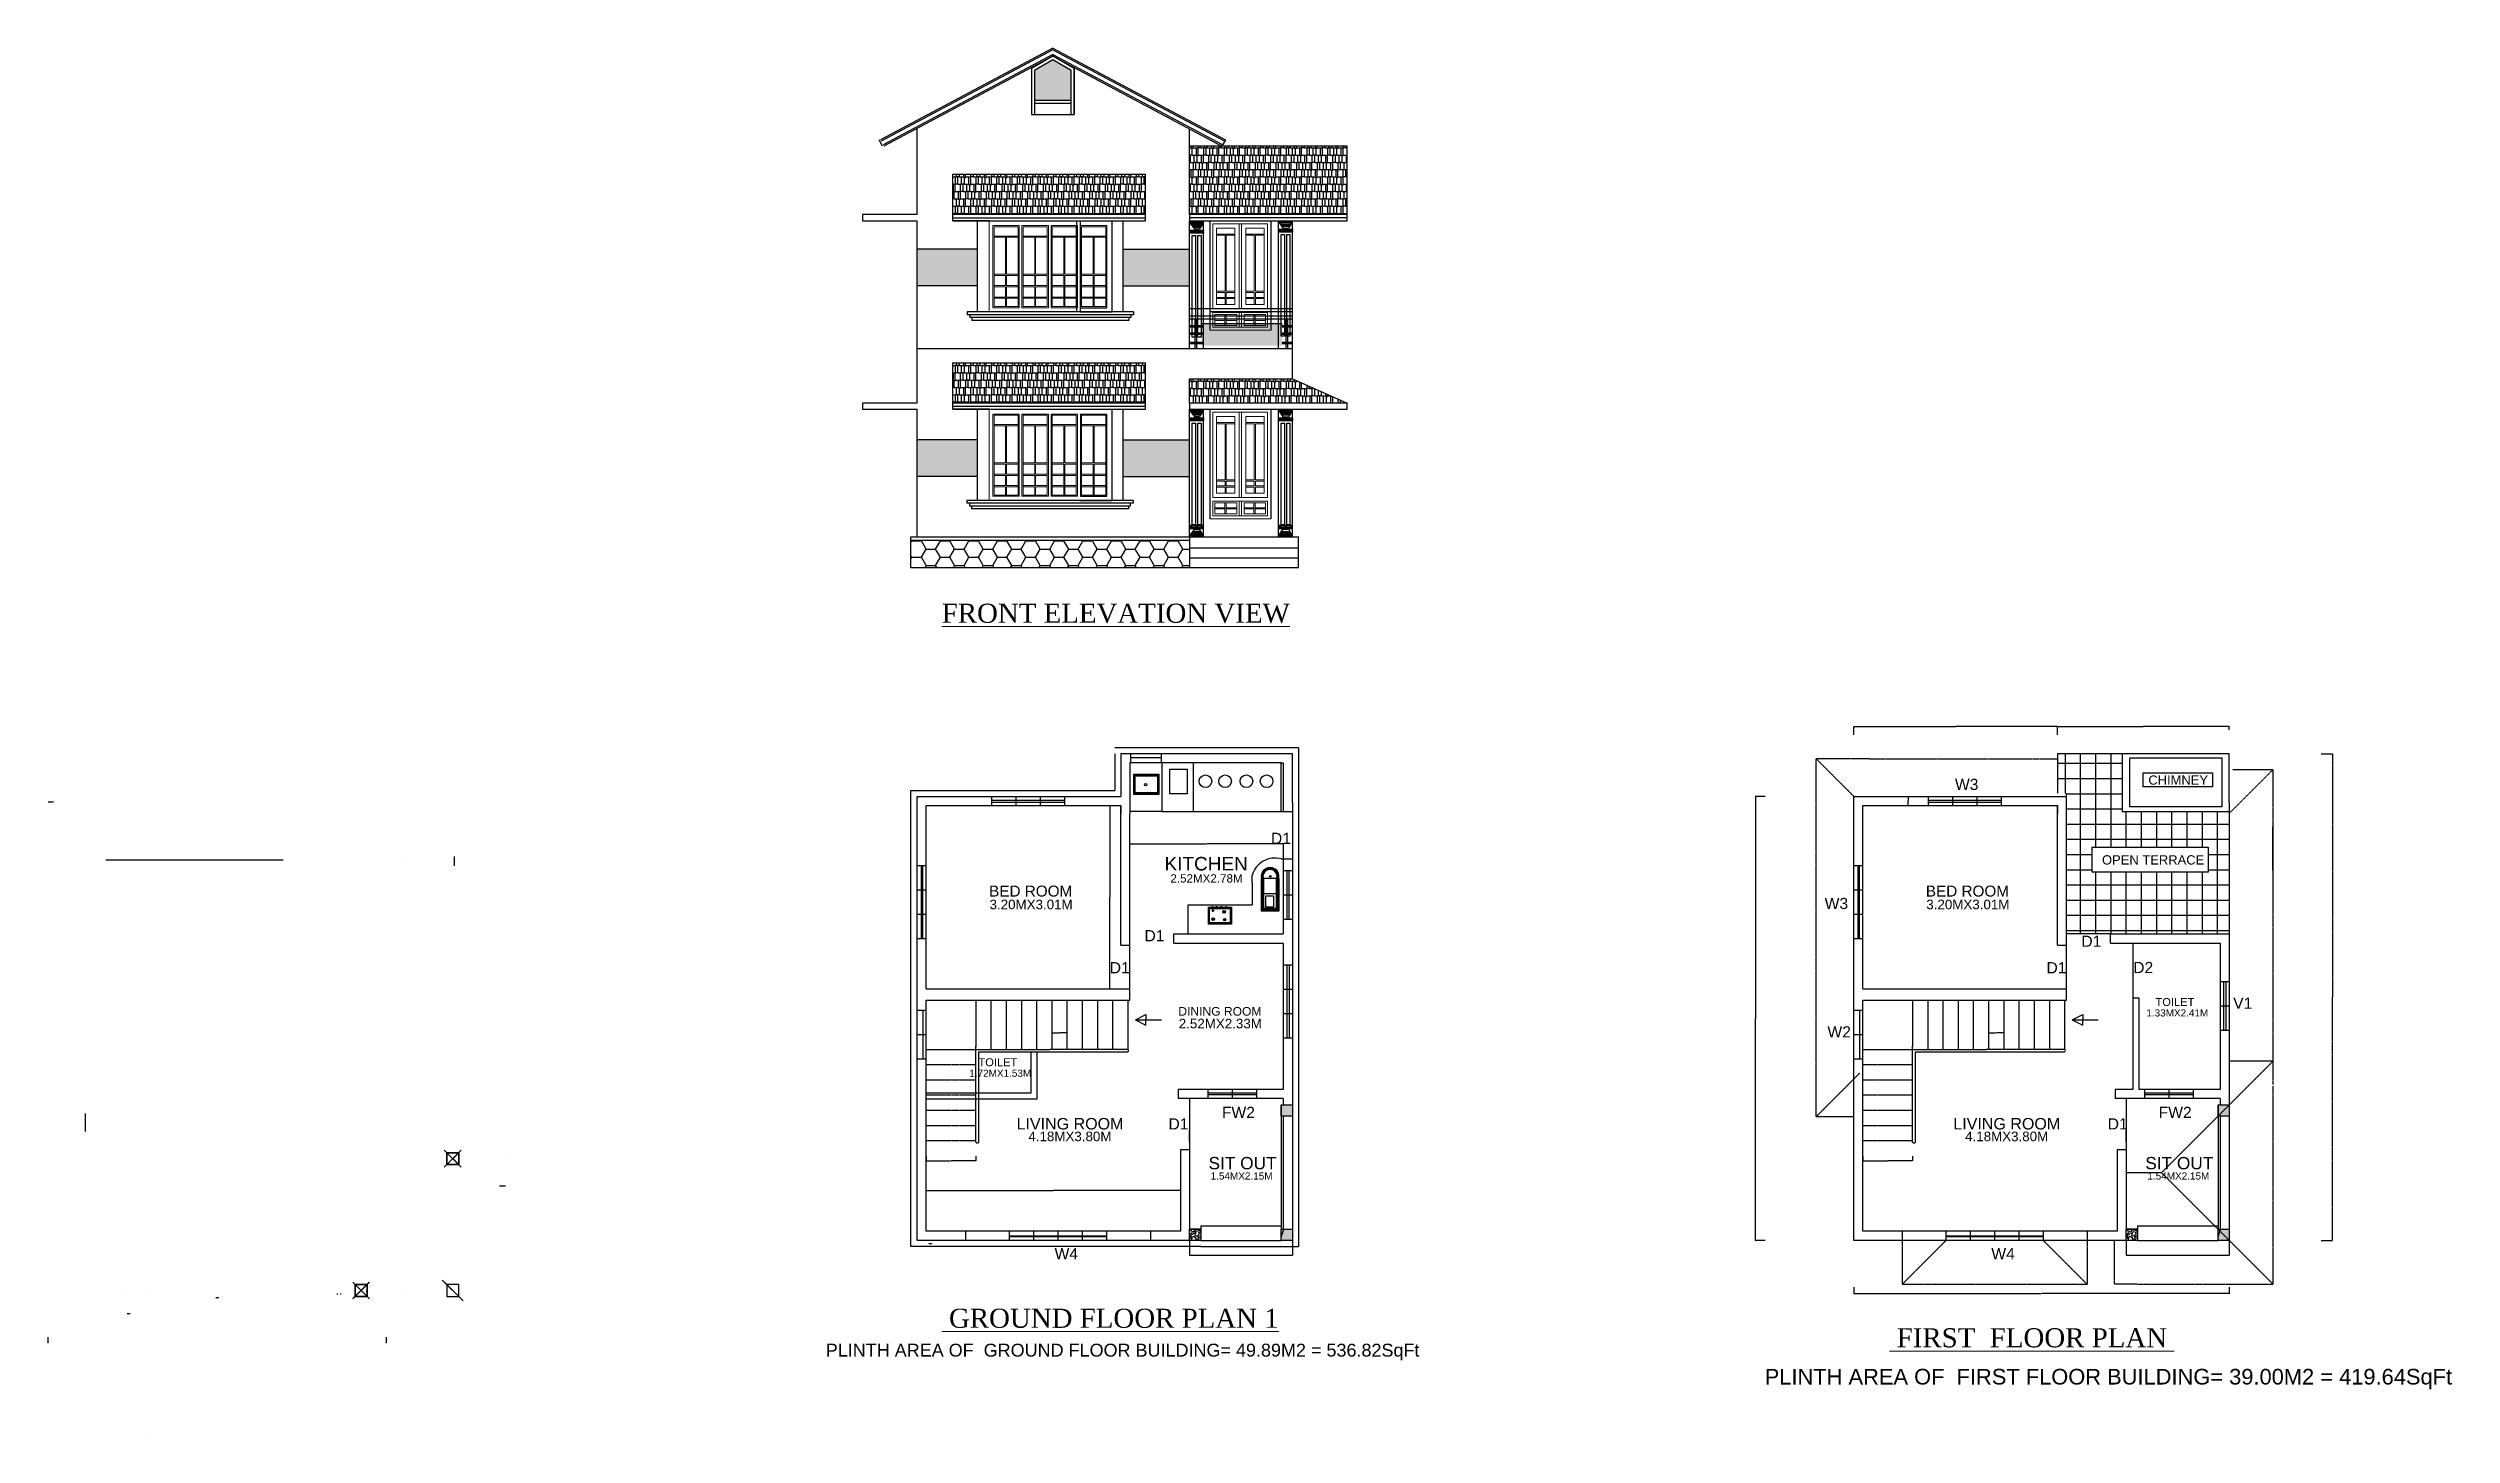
# Model space of a CAD drawing. Header units: inches. Extents: x -677 to 3274, y -231 to 2049.
import ezdxf
from ezdxf.enums import TextEntityAlignment as Align

# ---------------------------------------------------------------- set-up
doc = ezdxf.new("R2010")
doc.units = ezdxf.units.IN
doc.header["$MEASUREMENT"] = 0
doc.linetypes.add('HIDDEN2', pattern=[0.1875, 0.125, -0.0625])
doc.styles.get("Standard").update_dxf_attribs({"font": 'arial.ttf'})
doc.styles.add('style1', font='times.ttf')
doc.dimstyles.get("Standard").update_dxf_attribs({"dimtxt": 0.18, "dimasz": 0.18, "dimexe": 0.18, "dimexo": 0.0625, "dimgap": 0.09, "dimtad": 0, "dimtih": 1, "dimtoh": 1, "dimdec": 4, "dimzin": 0, "dimdsep": 46, "dimtxsty": 'Standard', "dimcen": 0.09, "dimadec": 0, "dimazin": 0, "dimtfac": 1, "dimtdec": 4, "dimtofl": 0, "dimtmove": 0, "dimatfit": 3, "dimfxl": 0, "dimtolj": 1, "dimtzin": 0, "dimarcsym": 0})
pattern_1 = [(45, (-5139.9051, -1419.614), (-0.88388348, 0.88388348), [])]
pattern_2 = [(0, (-5139.905, -1426.494), (25.5, 12), [6, -5, 7, -3, 9, -4]), (0, (-5133.905, -1425.994), (25.5, 12), [5, -19, 4, -6]), (0, (-5121.905, -1427.244), (25.5, 12), [3, -31]), (90, (-5139.905, -1426.494), (-8.5, 12), [11.5, -36.5]), (90, (-5133.905, -1426.494), (-8.5, 12), [11.25, -36.75]), (90, (-5128.905, -1426.494), (-8.5, 12), [10.5, -37.5]), (90, (-5121.905, -1427.244), (-8.5, 12), [11.5, -36.5]), (90, (-5118.905, -1427.244), (-8.5, 12), [11.5, -36.5]), (90, (-5109.905, -1426.494), (-8.5, 12), [11, -37])]

msp = doc.modelspace()

# ---------------------------------------------------------------- texts
at = {"linetype": 'ByBlock', "lineweight": 18, "style": 'style1'}
for s, p in [('%%UFRONT ELEVATION VIEW', (792.00382, 1104.50237)), ('%%U GROUND FLOOR PLAN 1', (792.00382, -54.6831)), ('%%U GROUND FLOOR PLAN 1', (792.00382, -54.6831)), ('%%U FIRST  FLOOR PLAN ', (2349.80217, -86.74982))]:
    msp.add_text(s, height=31.428175, dxfattribs=at).set_placement(p)
at = {"linetype": 'ByBlock', "lineweight": 18}
for s, p in [('W3', (2457.47747, 829.64467)), ('D1', (1333.19523, 740.87368)), ('W3', (2243.30793, 633.81116)), ('D1', (1125.27384, 580.80848)), ('D1', (2665.19535, 571.74223)), ('D1', (1068.19161, 528.14141)), ('D1', (2607.8804, 528.14141)), ('D2', (2750.43222, 528.5343)), ('V1', (2914.72308, 469.8562)), ('W2', (2247.87007, 422.68093)), ('D1', (1164.73331, 271.42087)), ('FW2', (1252.57756, 290.29664)), ('D1', (2708.53663, 271.42087)), ('FW2', (2792.26635, 290.29664)), ('W4', (977.54006, 57.90614)), ('W4', (2517.22885, 57.90614))]:
    msp.add_text(s, height=18.39077, dxfattribs=at).set_placement(p)
for s, height, p, p2 in [('CHIMNEY', 15.207531, (2775.3867, 838.29177), (2873.3539, 838.29177)), ('KITCHEN', 22.283676, (1158.32534, 697.25609), (1294.96106, 697.25609)), ('BED ROOM', 17.963229, (869.92209, 654.37026), (1006.55781, 654.37026)), ('2.52MX2.78M', 13.6481317, (1167.89255, 677.4402), (1286.59219, 677.4402)), ('BED ROOM', 17.963229, (2409.61088, 654.37026), (2546.2466, 654.37026)), ('3.20MX3.01M', 15.7104287, (870.61776, 633.52312), (1007.25348, 633.52312)), ('3.20MX3.01M', 15.7104287, (2410.30655, 633.52312), (2546.94227, 633.52312)), ('DINING ROOM', 14.198183, (1180.93353, 458.5451), (1317.56925, 458.5451)), ('2.52MX2.33M', 15.7104287, (1181.6292, 437.69796), (1318.26492, 437.69796)), ('LIVING ROOM', 18.857914, (915.05306, 271.44314), (1090.70437, 271.44314)), ('LIVING ROOM', 18.857914, (2454.74185, 271.44314), (2630.39316, 271.44314)), ('4.18MX3.80M', 15.6943184, (934.48432, 252.20454), (1070.97992, 252.20454)), ('4.18MX3.80M', 15.6943184, (2474.17311, 252.20454), (2610.66872, 252.20454))]:
    msp.add_text(s, height=height).set_placement(p, p2, align=Align.ALIGNED)
at = {"color": 1}
msp.add_text('OPEN TERRACE', height=15.2453455, dxfattribs=at).set_placement((2699.11574, 707.05959), (2867.15772, 707.05959), align=Align.ALIGNED)
for s, height, p, p2 in [('TOILET', 13.070021, (2787.0643, 474.51539), (2850.97902, 474.51539)), ('1.33MX2.41M', 11.7035751, (2772.00104, 457.18314), (2873.78862, 457.18314)), ('1.72MX1.53M', 11.7035751, (837.27698, 358.11178), (939.06456, 358.11178)), ('TOILET', 13.070021, (852.34024, 375.44403), (916.25496, 375.44403)), ('SIT OUT', 20.288454, (1230.59956, 205.91534), (1342.39365, 205.91534)), ('1.54MX2.15M', 11.7035751, (1234.01521, 189.1068), (1335.80278, 189.1068)), ('SIT OUT', 20.288454, (2770.28835, 205.91534), (2882.08244, 205.91534)), ('1.54MX2.15M', 11.7035751, (2773.704, 189.1068), (2875.49157, 189.1068))]:
    msp.add_text(s, height=height, rotation=360).set_placement(p, p2, align=Align.ALIGNED)
at = {"linetype": 'ByBlock', "lineweight": 18}
for s, height, p in [('PLINTH AREA OF  GROUND FLOOR BUILDING= 49.89M2 = 536.82SqFt', 21.1623931, (601.42254, -101.96967)), ('PLINTH AREA OF  FIRST FLOOR BUILDING= 39.00M2 = 419.64SqFt', 25.713185, (2144.77232, -147.86352))]:
    msp.add_text(s, height=height, rotation=360, dxfattribs=at).set_placement(p)

# ---------------------------------------------------------------- blocks, each defined once
blk = doc.blocks.new('*D10')
at = {"color": 0, "lineweight": -2}
for p, q in [((1101.3, 711.5), (1101.3, 741.1)), ((1101.5, 740.9), (1226.8, 740.9)), ((1353.3, 740.9), (1228, 740.9)), ((1353.5, 711.5), (1353.5, 741.1))]:
    blk.add_line(p, q, dxfattribs=at)
at = {"color": 0}
for points in [[(1101.5, 740.9), (1101.5, 740.8), (1101.3, 740.9)], [(1353.3, 740.9), (1353.3, 740.8), (1353.5, 740.9)]]:
    blk.add_solid(points, dxfattribs=at)
at = {"layer": 'Defpoints', "color": 0}
for p in [(1101.3, 711.4), (1353.5, 740.9), (1353.5, 711.4)]:
    blk.add_point(p, dxfattribs=at)
at = {"color": 0, "insert": (1227.4, 740.9), "char_height": 0.18, "attachment_point": 5}
blk.add_mtext('\\A1;252.2000', dxfattribs=at)
blk = doc.blocks.new('*D1')
at = {"color": 0, "lineweight": -2}
for p, q in [((972.9, 430.6), (972.9, 430.7)), ((973.1, 430.5), (985, 430.5)), ((997.7, 430.5), (985.8, 430.5)), ((997.9, 430.6), (997.9, 430.7))]:
    blk.add_line(p, q, dxfattribs=at)
at = {"color": 0}
for points in [[(973.1, 430.5), (973.1, 430.5), (972.9, 430.5)], [(997.7, 430.5), (997.7, 430.5), (997.9, 430.5)]]:
    blk.add_solid(points, dxfattribs=at)
at = {"layer": 'Defpoints', "color": 0}
for p in [(972.9, 430.5), (997.9, 430.5), (997.9, 430.5)]:
    blk.add_point(p, dxfattribs=at)
at = {"color": 0, "insert": (985.4, 430.5), "char_height": 0.18, "attachment_point": 5}
blk.add_mtext('\\A1;0.25M', dxfattribs=at)
blk = doc.blocks.new('*D2')
at = {"color": 0, "lineweight": -2}
for p, q in [((766.5, 227.8), (766.5, 219.7)), ((766.7, 219.8), (806.7, 219.8)), ((847.6, 219.8), (807.6, 219.8)), ((847.8, 227.8), (847.8, 219.7))]:
    blk.add_line(p, q, dxfattribs=at)
at = {"color": 0}
for points in [[(766.7, 219.9), (766.7, 219.8), (766.5, 219.8)], [(847.6, 219.9), (847.6, 219.8), (847.8, 219.8)]]:
    blk.add_solid(points, dxfattribs=at)
at = {"layer": 'Defpoints', "color": 0}
for p in [(766.5, 227.8), (847.8, 227.8), (847.8, 219.8)]:
    blk.add_point(p, dxfattribs=at)
at = {"color": 0, "insert": (807.2, 219.8), "char_height": 0.18, "attachment_point": 5}
blk.add_mtext('\\A1;0.81M', dxfattribs=at)
blk = doc.blocks.new('*D3')
at = {"color": 0, "linetype": 'HIDDEN2', "lineweight": -2}
for p, q in [((3059.4, 889), (3078, 889)), ((3077.8, 888.8), (3077.8, 489.2)), ((3077.8, 89.2), (3077.8, 488.8)), ((3059.4, 89), (3078, 89))]:
    blk.add_line(p, q, dxfattribs=at)
at = {"color": 0, "linetype": 'HIDDEN2'}
for points in [[(3077.8, 888.8), (3077.9, 888.8), (3077.8, 889)], [(3077.8, 89.2), (3077.9, 89.2), (3077.8, 89)]]:
    blk.add_solid(points, dxfattribs=at)
at = {"layer": 'Defpoints', "color": 0, "linetype": 'HIDDEN2'}
for p in [(3059.3, 889), (3059.3, 89), (3077.8, 89)]:
    blk.add_point(p, dxfattribs=at)
at = {"color": 0, "linetype": 'HIDDEN2', "insert": (3077.8, 489), "char_height": 0.18, "attachment_point": 5}
blk.add_mtext('\\A1;800.0000', dxfattribs=at)
blk = doc.blocks.new('*D11')
at = {"color": 0, "lineweight": -2}
for p, q in [((2380.4, 819), (2380.3, 819)), ((2380.4, 804), (2380.3, 804)), ((2380.5, 818.8), (2380.5, 811.7)), ((2380.5, 804.2), (2380.5, 811.3))]:
    blk.add_line(p, q, dxfattribs=at)
at = {"color": 0}
for points in [[(2380.5, 818.8), (2380.5, 818.8), (2380.5, 819)], [(2380.5, 804.2), (2380.5, 804.2), (2380.5, 804)]]:
    blk.add_solid(points, dxfattribs=at)
at = {"layer": 'Defpoints', "color": 0}
for p in [(2380.5, 819), (2380.5, 804), (2380.5, 804)]:
    blk.add_point(p, dxfattribs=at)
at = {"color": 0, "insert": (2380.5, 811.5), "char_height": 0.18, "attachment_point": 5}
blk.add_mtext('\\A1;15.0000', dxfattribs=at)
blk = doc.blocks.new('*D4')
at = {"color": 0, "lineweight": -2}
for p, q in [((2626, 928.7), (2626, 934.4)), ((2626.2, 934.2), (2766.7, 934.2)), ((2908, 934.2), (2767.5, 934.2)), ((2908.2, 928.7), (2908.2, 934.4))]:
    blk.add_line(p, q, dxfattribs=at)
at = {"color": 0}
for points in [[(2626.2, 934.3), (2626.2, 934.2), (2626, 934.2)], [(2908, 934.3), (2908, 934.2), (2908.2, 934.2)]]:
    blk.add_solid(points, dxfattribs=at)
at = {"layer": 'Defpoints', "color": 0}
for p in [(2626, 928.6), (2908.2, 934.2), (2908.2, 928.6)]:
    blk.add_point(p, dxfattribs=at)
at = {"color": 0, "insert": (2767.1, 934.2), "char_height": 0.18, "attachment_point": 5}
blk.add_mtext('\\A1;2.82M', dxfattribs=at)
blk = doc.blocks.new('*D5')
at = {"color": 0, "lineweight": -2}
for p, q in [((2291.2, 920.2), (2291.2, 934)), ((2291.4, 933.8), (2458.2, 933.8)), ((2625.8, 933.8), (2459, 933.8)), ((2626, 920.2), (2626, 934))]:
    blk.add_line(p, q, dxfattribs=at)
at = {"color": 0}
for points in [[(2291.4, 933.9), (2291.4, 933.8), (2291.2, 933.8)], [(2625.8, 933.9), (2625.8, 933.8), (2626, 933.8)]]:
    blk.add_solid(points, dxfattribs=at)
at = {"layer": 'Defpoints', "color": 0}
for p in [(2291.2, 933.8), (2291.2, 920.1), (2626, 920.1)]:
    blk.add_point(p, dxfattribs=at)
at = {"color": 0, "insert": (2458.6, 933.8), "char_height": 0.18, "attachment_point": 5}
blk.add_mtext('\\A1;3.19M', dxfattribs=at)
blk = doc.blocks.new('*D6')
at = {"color": 0, "lineweight": -2}
for p, q in [((2145.3, 819), (2129.3, 819)), ((2129.5, 818.8), (2129.5, 454.2)), ((2129.5, 89.2), (2129.5, 453.8)), ((2145.3, 89), (2129.3, 89))]:
    blk.add_line(p, q, dxfattribs=at)
at = {"color": 0}
for points in [[(2129.5, 818.8), (2129.5, 818.8), (2129.5, 819)], [(2129.5, 89.2), (2129.5, 89.2), (2129.5, 89)]]:
    blk.add_solid(points, dxfattribs=at)
at = {"layer": 'Defpoints', "color": 0}
for p in [(2145.4, 819), (2129.5, 89), (2145.4, 89)]:
    blk.add_point(p, dxfattribs=at)
at = {"color": 0, "insert": (2129.5, 454), "char_height": 0.18, "attachment_point": 5}
blk.add_mtext('\\A1;7.30M', dxfattribs=at)
blk = doc.blocks.new('*D7')
at = {"color": 0, "lineweight": -2}
for p, q in [((2291.2, 12.4), (2291.2, 1.4)), ((2291.4, 1.6), (2599.3, 1.6)), ((2908, 1.6), (2600.1, 1.6)), ((2908.2, 12.4), (2908.2, 1.4))]:
    blk.add_line(p, q, dxfattribs=at)
at = {"color": 0}
for points in [[(2291.4, 1.6), (2291.4, 1.6), (2291.2, 1.6)], [(2908, 1.6), (2908, 1.6), (2908.2, 1.6)]]:
    blk.add_solid(points, dxfattribs=at)
at = {"layer": 'Defpoints', "color": 0}
for p in [(2291.2, 12.5), (2908.2, 12.5), (2908.2, 1.6)]:
    blk.add_point(p, dxfattribs=at)
at = {"color": 0, "insert": (2599.7, 1.6), "char_height": 0.18, "attachment_point": 5}
blk.add_mtext('\\A1;6.17M', dxfattribs=at)
blk = doc.blocks.new('*D8')
at = {"color": 0, "lineweight": -2}
for p, q in [((2512.6, 430.6), (2512.6, 430.7)), ((2512.8, 430.5), (2524.7, 430.5)), ((2537.4, 430.5), (2525.5, 430.5)), ((2537.6, 430.6), (2537.6, 430.7))]:
    blk.add_line(p, q, dxfattribs=at)
at = {"color": 0}
for points in [[(2512.8, 430.5), (2512.8, 430.5), (2512.6, 430.5)], [(2537.4, 430.5), (2537.4, 430.5), (2537.6, 430.5)]]:
    blk.add_solid(points, dxfattribs=at)
at = {"layer": 'Defpoints', "color": 0}
for p in [(2512.6, 430.5), (2537.6, 430.5), (2537.6, 430.5)]:
    blk.add_point(p, dxfattribs=at)
at = {"color": 0, "insert": (2525.1, 430.5), "char_height": 0.18, "attachment_point": 5}
blk.add_mtext('\\A1;0.25M', dxfattribs=at)
blk = doc.blocks.new('*D9')
at = {"color": 0, "lineweight": -2}
for p, q in [((2306.2, 227.8), (2306.2, 219.7)), ((2306.4, 219.8), (2346.4, 219.8)), ((2387.3, 219.8), (2347.3, 219.8)), ((2387.5, 227.8), (2387.5, 219.7))]:
    blk.add_line(p, q, dxfattribs=at)
at = {"color": 0}
for points in [[(2306.4, 219.9), (2306.4, 219.8), (2306.2, 219.8)], [(2387.3, 219.9), (2387.3, 219.8), (2387.5, 219.8)]]:
    blk.add_solid(points, dxfattribs=at)
at = {"layer": 'Defpoints', "color": 0}
for p in [(2306.2, 227.8), (2387.5, 227.8), (2387.5, 219.8)]:
    blk.add_point(p, dxfattribs=at)
at = {"color": 0, "insert": (2346.8, 219.8), "char_height": 0.18, "attachment_point": 5}
blk.add_mtext('\\A1;0.81M', dxfattribs=at)
blk = doc.blocks.new('*D12')
at = {"color": 0, "lineweight": -2}
for p, q in [((766.5, 171), (766.5, 170.9)), ((766.7, 171.1), (975, 171.1)), ((1184.1, 171.1), (975.8, 171.1)), ((1184.3, 171.2), (1184.3, 171.3))]:
    blk.add_line(p, q, dxfattribs=at)
at = {"color": 0}
for points in [[(766.7, 171.1), (766.7, 171.1), (766.5, 171.1)], [(1184.1, 171.1), (1184.1, 171.1), (1184.3, 171.1)]]:
    blk.add_solid(points, dxfattribs=at)
at = {"layer": 'Defpoints', "color": 0}
for p in [(766.5, 171.1), (766.5, 171.1), (1184.3, 171.1)]:
    blk.add_point(p, dxfattribs=at)
at = {"color": 0, "insert": (975.4, 171.1), "char_height": 0.18, "attachment_point": 5}
blk.add_mtext('\\A1;4.18M', dxfattribs=at)
blk = doc.blocks.new('*D13')
at = {"color": 0, "lineweight": -2}
for p, q in [((993.9, 804), (1068.4, 804)), ((1068.2, 803.8), (1068.2, 653.5)), ((1068.2, 502.8), (1068.2, 653.1)), ((993.9, 502.6), (1068.4, 502.6))]:
    blk.add_line(p, q, dxfattribs=at)
at = {"color": 0}
for points in [[(1068.2, 803.8), (1068.2, 803.8), (1068.2, 804)], [(1068.2, 502.8), (1068.2, 502.8), (1068.2, 502.6)]]:
    blk.add_solid(points, dxfattribs=at)
at = {"layer": 'Defpoints', "color": 0}
for p in [(993.8, 804), (993.8, 502.6), (1068.2, 502.6)]:
    blk.add_point(p, dxfattribs=at)
at = {"color": 0, "insert": (1068.2, 653.3), "char_height": 0.18, "attachment_point": 5}
blk.add_mtext('\\A1;301.4000', dxfattribs=at)

# ---------------------------------------------------------------- dimensions: what is measured, and where the dimension line sits
for base, p1, p2, text, picture, middle in [((2291.18498, 933.82697), (2625.98498, 920.11453), (2291.18498, 920.11453), '3.19M', '*D5', (2458.58498, 933.82697)), ((2908.18498, 934.22716), (2625.98498, 928.62716), (2908.18498, 928.62716), '2.82M', '*D4', (2767.08498, 934.22716)), ((997.89619, 430.5125), (972.89619, 430.5125), (997.89619, 430.5125), '0.25M', '*D1', (985.39619, 430.5125)), ((2537.58498, 430.5125), (2512.58498, 430.5125), (2537.58498, 430.5125), '0.25M', '*D8', (2525.08498, 430.5125)), ((847.80897, 219.83522), (766.49619, 227.82078), (847.80897, 227.82078), '0.81M', '*D2', (807.15258, 219.83522)), ((2387.49776, 219.83522), (2306.18498, 227.82078), (2387.49776, 227.82078), '0.81M', '*D9', (2346.84137, 219.83522)), ((766.49619, 171.09172), (1184.29363, 171.09172), (766.49619, 171.09172), '4.18M', '*D12', (975.39491, 171.09172)), ((2908.18498, 1.61936), (2291.18498, 12.48167), (2908.18498, 12.48167), '6.17M', '*D7', (2599.68498, 1.61936))]:
    dim = msp.add_linear_dim(base=base, p1=p1, p2=p2, text=text, dimstyle='Standard')
    dim.commit()
    dim.dimension.update_dxf_attribs({"geometry": picture, "text_midpoint": middle})
at = {"linetype": 'HIDDEN2'}
dim = msp.add_linear_dim(base=(3077.84161, 88.9775), p1=(3059.33212, 888.9775), p2=(3059.33212, 88.9775), angle=90, dimstyle='Standard', dxfattribs=at)
dim.commit()
dim.dimension.update_dxf_attribs({"geometry": '*D3', "text_midpoint": (3077.84161, 488.9775)})
for base, p1, p2, picture, middle in [((1068.19161, 502.5775), (993.79571, 803.9775), (993.79571, 502.5775), '*D13', (1068.19161, 653.2775)), ((2380.48895, 803.9775), (2380.48895, 818.9775), (2380.48895, 803.9775), '*D11', (2380.48895, 811.4775))]:
    dim = msp.add_linear_dim(base=base, p1=p1, p2=p2, angle=90, dimstyle='Standard')
    dim.commit()
    dim.dimension.update_dxf_attribs({"geometry": picture, "text_midpoint": middle})
dim = msp.add_linear_dim(base=(2129.51579, 88.9775), p1=(2145.38049, 818.9775), p2=(2145.38049, 88.9775), angle=90, text='7.30M', dimstyle='Standard')
dim.commit()
dim.dimension.update_dxf_attribs({"geometry": '*D6', "text_midpoint": (2129.51579, 453.9775)})
dim = msp.add_linear_dim(base=(1353.49619, 740.87368), p1=(1101.29619, 711.40223), p2=(1353.49619, 711.40223), dimstyle='Standard')
dim.commit()
dim.dimension.update_dxf_attribs({"geometry": '*D10', "text_midpoint": (1227.39619, 740.87368)})

# ---------------------------------------------------------------- hatches: boundary and pattern name
for points in [[(1004.63383, 2012.71832), (974.63383, 2030.03882), (944.63383, 2012.71832), (944.63383, 1963.77104), (1004.63383, 1963.77104)], [(1351.64267, 1596.2347), (1219.22724, 1596.2347), (1219.22724, 1559.89166), (1351.64267, 1559.89166)]]:
    msp.add_hatch(color=137).paths.add_polyline_path(points)
h = msp.add_hatch()
h.set_pattern_fill('AR-RSHKE', color=135, style=0)
h.set_pattern_definition(pattern_2)
h.paths.add_polyline_path([(1458.49619, 1887.91708), (1199.29363, 1887.91708), (1199.29363, 1775.53666), (1458.49619, 1775.53666)])
h = msp.add_hatch()
h.set_pattern_fill('AR-RSHKE', color=135, style=0)
h.set_pattern_definition(pattern_2)
h.paths.add_polyline_path([(1126.80777, 1841.99345), (810.42971, 1841.99345), (810.42971, 1775.53666), (1126.80777, 1775.53666)])
h = msp.add_hatch()
h.set_pattern_fill('AR-CONC', color=256, scale=1.5, style=0)
h.set_pattern_definition([(50, (-5139.905, -1426.494), (10.758903, -0.941282), [1.125, -12.375]), (355, (-5139.905, -1426.494), (-2.08127, 11.282882), [0.9, -9.9]), (100.4514, (-5139.009, -1426.573), (8.67764, 10.341593), [0.956103, -10.517132]), (46.1842, (-5139.905, -1423.494), (16.008616, -2.482785), [1.6875, -18.5625]), (96.6356, (-5138.571, -1423.701), (14.01994, 14.611768), [1.434154, -15.775695]), (351.1842, (-5139.905, -1423.494), (14.01993, 14.61178), [1.35, -14.85]), (21, (-5138.405, -1424.244), (8.953606, -6.039283), [1.125, -12.375]), (326, (-5138.405, -1424.244), (3.64973, 10.87725), [0.9, -9.9]), (71.4514, (-5137.659, -1424.748), (12.60334, 4.837957), [0.956103, -10.517132]), (37.5, (-5139.905, -1426.4944), (0.1823978, 4.9934078), [0, -9.78, 0, -10.05, 0, -9.9375]), (7.5, (-5139.905, -1426.4944), (3.946043, 5.9161757), [0, -5.73, 0, -9.555, 0, -3.7875]), (327.5, (-5143.25, -1426.4944), (8.0073365, -0.338323), [0, -3.75, 0, -11.7, 0, -15.525]), (317.5, (-5144.75, -1426.4944), (8.7477925, 1.501575), [0, -4.875, 0, -7.77, 0, -11.025])])
h.paths.add_polyline_path([(850.65147, 1405.22646), (751.49619, 1405.22646), (751.49619, 1345.22646), (850.65147, 1345.22646)])
h.paths.add_polyline_path([(1199.29363, 1405.22646), (1089.97021, 1405.22646), (1089.97021, 1345.22646), (1199.29363, 1345.22646)])
h.paths.add_polyline_path([(1199.29363, 1718.66237), (1089.97021, 1718.66237), (1089.97021, 1658.66237), (1199.29363, 1658.66237)])
h.paths.add_polyline_path([(850.65147, 1718.66237), (751.49619, 1718.66237), (751.49619, 1658.66237), (850.65147, 1658.66237)])
h = msp.add_hatch()
h.set_pattern_fill('AR-RSHKE', color=135, style=0)
h.set_pattern_definition([(0, (-5139.905, -1736.494), (25.5, 12), [6, -5, 7, -3, 9, -4]), (0, (-5133.905, -1735.994), (25.5, 12), [5, -19, 4, -6]), (0, (-5121.905, -1737.244), (25.5, 12), [3, -31]), (90, (-5139.905, -1736.494), (-8.5, 12), [11.5, -36.5]), (90, (-5133.905, -1736.494), (-8.5, 12), [11.25, -36.75]), (90, (-5128.905, -1736.494), (-8.5, 12), [10.5, -37.5]), (90, (-5121.905, -1737.244), (-8.5, 12), [11.5, -36.5]), (90, (-5118.905, -1737.244), (-8.5, 12), [11.5, -36.5]), (90, (-5109.905, -1736.494), (-8.5, 12), [11, -37])])
h.paths.add_polyline_path([(1126.80777, 1531.99345), (810.42971, 1531.99345), (810.42971, 1465.53666), (1126.80777, 1465.53666)])
h = msp.add_hatch()
h.set_pattern_fill('AR-RSHKE', color=135, style=0)
h.set_pattern_definition(pattern_2)
h.paths.add_polyline_path([(1368.49619, 1505.53666), (1199.29363, 1505.53666), (1199.29363, 1465.53666), (1458.49619, 1465.53666)])
h = msp.add_hatch()
h.set_pattern_fill('HONEY', color=256, scale=125, style=0)
h.set_pattern_definition([(0, (-5139.905, -1426.494), (23.4375, 13.531647), [15.625, -31.25]), (120, (-5139.905, -1426.494), (-23.4375, 13.531647), [15.625, -31.25]), (60, (-5139.905, -1426.494), (5e-08, 27.063294), [-31.25, 15.625])])
h.paths.add_polyline_path([(1199.29363, 1240.53666), (741.49619, 1240.53666), (741.49619, 1195.53666), (1199.29363, 1195.53666)])
h = msp.add_hatch()
h.set_pattern_fill('NET', color=256, scale=200, style=0)
h.set_pattern_definition([(0, (-4760.966, -1426.494), (0, 25), []), (90, (-4760.966, -1426.494), (-25, 2e-15), [])])
h.paths.add_polyline_path([(2908.18498, 793.9775), (2732.3139, 793.9775), (2732.3139, 888.9775), (2640.98498, 888.9775), (2625.98498, 888.9775), (2625.98498, 824.5775), (2640.98498, 824.5775), (2640.98498, 592.9775), (2712.98498, 592.9775), (2908.18498, 592.9775)])
h.paths.add_polyline_path([(2682.88426, 694.26239), (2682.88426, 735.62079), (2873.56285, 735.62079), (2873.56285, 694.26239)], flags=16)
h.paths.add_polyline_path([(2695.17182, 702.85569), (2871.10165, 702.85569), (2871.10165, 726.51925), (2695.17182, 726.51925)], flags=8)
h = msp.add_hatch()
h.set_pattern_fill('ANSI31', color=256, scale=50, style=0)
h.set_pattern_definition([(45, (-5139.905, -1419.614), (-4.4194174, 4.4194174), [])])
h.paths.add_polyline_path([(1236.38198, 631.24312, 1), (1239.28985, 631.24312, 1)])
h.paths.add_polyline_path([(1258.27504, 629.17431, 1), (1253.78592, 629.17431, 1)])
h = msp.add_hatch()
h.set_pattern_fill('ANSI31', color=256, scale=10, style=0)
h.set_pattern_definition(pattern_1)
h.paths.add_polyline_path([(1239.28985, 631.24312, 1), (1236.38198, 631.24312, 1)])
h.paths.add_polyline_path([(1258.27504, 629.17431, 1), (1253.78592, 629.17431, 1)])
h = msp.add_hatch()
h.set_pattern_fill('ANSI31', color=256, scale=10, style=0)
h.set_pattern_definition(pattern_1)
h.paths.add_polyline_path([(1236.23733, 617.25049, 1), (1240.52243, 617.25049, 1)])
h.paths.add_polyline_path([(1255.31629, 616.5371, 1), (1259.19328, 616.5371, 1)])
h = msp.add_hatch()
h.set_pattern_fill('AR-CONC', color=256, scale=80, style=0)
h.set_pattern_definition([(50, (-318.95, -1124.5), (573.81, -50.2), [60, -660]), (355, (-318.95, -1124.5), (-111, 601.75), [48, -528]), (100.45, (-271.13, -1128.7), (462.81, 551.55), [50.99, -560.91]), (46.184, (-318.95, -964.5), (853.8, -132.42), [90, -990]), (96.636, (-247.8, -975.55), (747.73, 779.3), [76.5, -841.37]), (351.184, (-318.95, -964.5), (747.73, 779.3), [72, -792]), (21, (-238.95, -1004.5), (477.53, -322.1), [60, -660]), (326, (-238.95, -1004.5), (194.65, 580.12), [48, -528]), (71.45, (-199.15, -1031.36), (672.18, 258.02), [50.99, -560.91]), (37.5, (-318.95, -1124.52), (9.728, 266.315), [0, -521.6, 0, -536, 0, -530]), (7.5, (-318.95, -1124.52), (210.456, 315.53), [0, -305.6, 0, -509.6, 0, -202]), (327.5, (-497.35, -1124.52), (427.058, -18.044), [0, -200, 0, -624, 0, -828]), (317.5, (-577.35, -1124.52), (466.55, 80.084), [0, -260, 0, -414.4, 0, -588])])
h.paths.add_polyline_path([(1368.49619, 107.3775), (1350.09619, 107.3775), (1350.09619, 88.9775), (1368.49619, 88.9775)])
h.paths.add_polyline_path([(1217.69363, 107.3775), (1199.29363, 107.3775), (1199.29363, 88.9775), (1217.69363, 88.9775)])
h.paths.add_polyline_path([(1368.49619, 311.8574), (1350.09619, 311.8574), (1350.09619, 293.4574), (1368.49619, 293.4574)])
h = msp.add_hatch()
h.set_pattern_fill('AR-CONC', color=256, scale=1.2, style=0)
h.set_pattern_definition([(50, (-318.9455, -1124.52), (8.607122, -0.753026), [0.9, -9.9]), (355, (-318.9455, -1124.52), (-1.665016, 9.026306), [0.72, -7.92]), (100.4514, (-318.228, -1124.583), (6.942113, 8.273275), [0.764882, -8.413705]), (46.1842, (-318.946, -1122.12), (12.806893, -1.98623), [1.35, -14.85]), (96.6356, (-317.878, -1122.286), (11.21595, 11.689414), [1.14732, -12.620556]), (351.1842, (-318.946, -1122.12), (11.21594, 11.68942), [1.08, -11.88]), (21, (-317.7455, -1122.72), (7.162885, -4.831427), [0.9, -9.9]), (326, (-317.7455, -1122.72), (2.919784, 8.7018), [0.72, -7.92]), (71.4514, (-317.149, -1123.123), (10.08267, 3.870366), [0.764882, -8.413705]), (37.5, (-318.9455, -1124.52), (0.1459183, 3.9947262), [0, -7.824, 0, -8.04, 0, -7.95]), (7.5, (-318.9455, -1124.52), (3.1568344, 4.7329405), [0, -4.584, 0, -7.644, 0, -3.03]), (327.5, (-321.6215, -1124.52), (6.4058692, -0.2706585), [0, -3, 0, -9.36, 0, -12.42]), (317.5, (-322.8215, -1124.52), (6.998234, 1.20126), [0, -3.9, 0, -6.216, 0, -8.82])])
h.paths.add_polyline_path([(1368.49619, 311.8574), (1350.09619, 311.8574), (1350.09619, 293.4574), (1368.49619, 293.4574)])
h.paths.add_polyline_path([(1368.49619, 107.3775), (1350.09619, 107.3775), (1350.09619, 88.9775), (1368.49619, 88.9775)])
h = msp.add_hatch()
h.set_pattern_fill('AR-CONC', color=256, scale=80, style=0)
h.set_pattern_definition([(50, (1220.74, -1124.5), (573.81, -50.2), [60, -660]), (355, (1220.74, -1124.5), (-111, 601.75), [48, -528]), (100.45, (1268.56, -1128.7), (462.81, 551.55), [50.99, -560.91]), (46.184, (1220.74, -964.5), (853.8, -132.42), [90, -990]), (96.636, (1291.9, -975.55), (747.73, 779.3), [76.5, -841.37]), (351.184, (1220.7, -964.5), (747.73, 779.3), [72, -792]), (21, (1300.74, -1004.5), (477.53, -322.1), [60, -660]), (326, (1300.74, -1004.5), (194.65, 580.12), [48, -528]), (71.45, (1340.54, -1031.36), (672.18, 258.02), [50.99, -560.91]), (37.5, (1220.74, -1124.52), (9.728, 266.315), [0, -521.6, 0, -536, 0, -530]), (7.5, (1220.74, -1124.52), (210.456, 315.53), [0, -305.6, 0, -509.6, 0, -202]), (327.5, (1042.34, -1124.52), (427.058, -18.044), [0, -200, 0, -624, 0, -828]), (317.5, (962.34, -1124.52), (466.55, 80.084), [0, -260, 0, -414.4, 0, -588])])
h.paths.add_polyline_path([(2908.18498, 107.3775), (2889.78498, 107.3775), (2889.78498, 88.9775), (2908.18498, 88.9775)])
h.paths.add_polyline_path([(2757.38242, 107.3775), (2738.98242, 107.3775), (2738.98242, 88.9775), (2757.38242, 88.9775)])
h.paths.add_polyline_path([(2908.18498, 311.8574), (2889.78498, 311.8574), (2889.78498, 293.4574), (2908.18498, 293.4574)])
h = msp.add_hatch()
h.set_pattern_fill('AR-CONC', color=256, scale=1.2, style=0)
h.set_pattern_definition([(50, (1220.743, -1124.52), (8.607122, -0.753026), [0.9, -9.9]), (355, (1220.743, -1124.52), (-1.665016, 9.026306), [0.72, -7.92]), (100.4514, (1221.4605, -1124.583), (6.942113, 8.273275), [0.764882, -8.413705]), (46.1842, (1220.743, -1122.12), (12.806893, -1.98623), [1.35, -14.85]), (96.6356, (1221.81, -1122.286), (11.21595, 11.689414), [1.14732, -12.620556]), (351.1842, (1220.743, -1122.12), (11.21594, 11.68942), [1.08, -11.88]), (21, (1221.943, -1122.72), (7.162885, -4.831427), [0.9, -9.9]), (326, (1221.943, -1122.72), (2.919784, 8.7018), [0.72, -7.92]), (71.4514, (1222.54, -1123.123), (10.08267, 3.870366), [0.764882, -8.413705]), (37.5, (1220.7433, -1124.52), (0.1459183, 3.9947262), [0, -7.824, 0, -8.04, 0, -7.95]), (7.5, (1220.7433, -1124.52), (3.1568344, 4.7329405), [0, -4.584, 0, -7.644, 0, -3.03]), (327.5, (1218.0673, -1124.52), (6.4058692, -0.2706585), [0, -3, 0, -9.36, 0, -12.42]), (317.5, (1216.867, -1124.52), (6.998234, 1.20126), [0, -3.9, 0, -6.216, 0, -8.82])])
h.paths.add_polyline_path([(2908.18498, 311.8574), (2889.78498, 311.8574), (2889.78498, 293.4574), (2908.18498, 293.4574)])
h.paths.add_polyline_path([(2908.18498, 107.3775), (2889.78498, 107.3775), (2889.78498, 88.9775), (2908.18498, 88.9775)])
h = msp.add_hatch()
h.set_pattern_fill('AR-CONC', color=256, scale=1.2, style=0)
h.set_pattern_definition([(50, (-5139.905, -1426.4944), (8.607122, -0.753026), [0.9, -9.9]), (355, (-5139.905, -1426.494), (-1.665016, 9.026306), [0.72, -7.92]), (100.4514, (-5139.188, -1426.557), (6.942113, 8.273275), [0.764882, -8.413705]), (46.1842, (-5139.905, -1424.094), (12.806893, -1.986228), [1.35, -14.85]), (96.6356, (-5138.838, -1424.26), (11.215952, 11.689414), [1.147323, -12.620556]), (351.1842, (-5139.905, -1424.094), (11.215943, 11.689423), [1.08, -11.88]), (21, (-5138.705, -1424.6944), (7.162885, -4.831427), [0.9, -9.9]), (326, (-5138.705, -1424.694), (2.919784, 8.7018), [0.72, -7.92]), (71.4514, (-5138.108, -1425.097), (10.082672, 3.870366), [0.764882, -8.413705]), (37.5, (-5139.905, -1426.4944), (0.1459183, 3.9947262), [0, -7.824, 0, -8.04, 0, -7.95]), (7.5, (-5139.905, -1426.4944), (3.1568344, 4.7329405), [0, -4.584, 0, -7.644, 0, -3.03]), (327.5, (-5142.581, -1426.4944), (6.4058692, -0.2706585), [0, -3, 0, -9.36, 0, -12.42]), (317.5, (-5143.781, -1426.4944), (6.998234, 1.20126), [0, -3.9, 0, -6.216, 0, -8.82])])
h.paths.add_polyline_path([(1217.69363, 107.3775), (1199.29363, 107.3775), (1199.29363, 88.9775), (1217.69363, 88.9775)])
h = msp.add_hatch()
h.set_pattern_fill('AR-CONC', color=256, scale=1.2, style=0)
h.set_pattern_definition([(50, (-3600.216, -1426.4944), (8.607122, -0.753026), [0.9, -9.9]), (355, (-3600.216, -1426.494), (-1.665016, 9.026306), [0.72, -7.92]), (100.4514, (-3599.499, -1426.557), (6.942113, 8.273275), [0.764882, -8.413705]), (46.1842, (-3600.216, -1424.094), (12.806893, -1.986228), [1.35, -14.85]), (96.6356, (-3599.149, -1424.26), (11.215952, 11.689414), [1.147323, -12.620556]), (351.1842, (-3600.216, -1424.094), (11.215943, 11.689423), [1.08, -11.88]), (21, (-3599.016, -1424.6944), (7.162885, -4.831427), [0.9, -9.9]), (326, (-3599.016, -1424.694), (2.919784, 8.7018), [0.72, -7.92]), (71.4514, (-3598.419, -1425.097), (10.082672, 3.870366), [0.764882, -8.413705]), (37.5, (-3600.2163, -1426.4944), (0.1459183, 3.9947262), [0, -7.824, 0, -8.04, 0, -7.95]), (7.5, (-3600.2163, -1426.4944), (3.1568344, 4.7329405), [0, -4.584, 0, -7.644, 0, -3.03]), (327.5, (-3602.8923, -1426.4944), (6.4058692, -0.2706585), [0, -3, 0, -9.36, 0, -12.42]), (317.5, (-3604.0923, -1426.4944), (6.998234, 1.20126), [0, -3.9, 0, -6.216, 0, -8.82])])
h.paths.add_polyline_path([(2757.38242, 107.3775), (2738.98242, 107.3775), (2738.98242, 88.9775), (2757.38242, 88.9775)])

# ---------------------------------------------------------------- linework, layer by layer
for p, q in [((974.63383, 2049.40317), (691.26913, 1898.73549)), ((974.63383, 2046.57174), (692.38678, 1896.49833)), ((974.63383, 2038.64375), (695.51618, 1890.23427)), ((974.63383, 2035.81233), (696.63383, 1887.99711)), ((974.63383, 2049.40317), (1258.26749, 1898.59248)), ((974.63383, 2046.57174), (1257.09381, 1896.38511)), ((974.63383, 2038.64375), (1253.80751, 1890.20447)), ((974.63383, 2035.81233), (1252.63383, 1887.99711)), ((1009.63383, 2015.60507), (1009.63383, 1939.98102)), ((944.63383, 1963.77104), (1004.63383, 1963.77104)), ((944.63383, 1958.77104), (1004.63383, 1958.77104)), ((694.44385, 1887.99711), (689.07916, 1898.73549)), ((751.78578, 1865.53666), (751.78578, 1917.32192)), ((1199.29363, 1778.00558), (1199.29363, 1916.35859)), ((1258.26749, 1898.59248), (1252.63383, 1887.99711)), ((751.78578, 1775.53666), (751.78578, 1865.53666)), ((1458.49619, 1887.91708), (1199.29363, 1887.91708)), ((1458.49619, 1775.53666), (1458.49619, 1887.91708)), ((810.42971, 1775.53666), (810.42971, 1841.99345)), ((810.42971, 1841.99345), (1126.80777, 1841.99345)), ((1126.80777, 1775.53666), (1126.80777, 1841.99345)), ((751.78578, 1775.53666), (661.78578, 1775.53666)), ((661.78578, 1775.53666), (661.78578, 1765.53666)), ((661.78578, 1765.53666), (751.49619, 1765.53666)), ((751.49619, 1555.53666), (751.49619, 1765.53666)), ((810.42971, 1765.53666), (810.42971, 1775.53666)), ((1125.24444, 1775.53666), (810.42971, 1775.53666)), ((810.42971, 1770.53666), (1126.80777, 1770.53666)), ((810.42971, 1765.53666), (1126.80777, 1765.53666)), ((869.75259, 1765.53666), (810.42971, 1765.53666)), ((850.65147, 1615.53666), (850.65147, 1765.53666)), ((1014.29728, 1615.53666), (1014.29728, 1765.53666)), ((1019.94341, 1615.53666), (1019.94341, 1765.53666)), ((1071.92939, 1615.53666), (1071.92939, 1765.53666)), ((1089.97021, 1615.53666), (1089.97021, 1765.53666)), ((1126.80777, 1775.53666), (1125.24444, 1775.53666)), ((1126.80777, 1765.53666), (1126.80777, 1775.53666)), ((1458.49619, 1775.53666), (1199.29363, 1775.53666)), ((1199.29363, 1775.53666), (1199.29363, 1765.53666)), ((1458.49619, 1770.53666), (1199.29363, 1770.53666)), ((1199.29363, 1765.53666), (1368.49619, 1765.53666)), ((1199.29363, 1555.53666), (1199.29363, 1765.53666)), ((1200.45386, 1760.9142), (1207.31699, 1752.08245)), ((1207.31699, 1752.08245), (1215.72382, 1752.08245)), ((1221.56957, 1760.9142), (1215.72382, 1752.08245)), ((1222.29363, 1555.53666), (1222.29363, 1765.53666)), ((1232.70232, 1765.53666), (1232.70232, 1585.53666)), ((1332.70232, 1765.53666), (1332.70232, 1585.53666)), ((1345.49619, 1555.53666), (1345.49619, 1765.53666)), ((1346.61002, 1762.4684), (1352.6732, 1753.0777)), ((1352.6732, 1753.0777), (1362.70558, 1753.0777)), ((1367.72573, 1762.4684), (1362.70558, 1753.0777)), ((1368.49619, 1555.53666), (1368.49619, 1765.53666)), ((1368.49619, 1765.53666), (1458.49619, 1765.53666)), ((1458.49619, 1765.53666), (1458.49619, 1775.53666)), ((1458.49619, 1765.53666), (1458.49619, 1775.53666)), ((850.65147, 1718.66237), (751.49619, 1718.66237)), ((1089.97021, 1718.66237), (1199.29363, 1718.66237)), ((850.65147, 1658.66237), (751.49619, 1658.66237)), ((1020.03334, 1622.53666), (1063.45439, 1622.53666)), ((1089.97021, 1658.66237), (1199.29363, 1658.66237)), ((1368.49619, 1620.68962), (1199.29363, 1620.68962)), ((1107.3326, 1615.53666), (833.74253, 1615.53666)), ((833.74253, 1615.53666), (833.74253, 1610.92559)), ((1107.3326, 1610.92559), (833.74253, 1610.92559)), ((838.35359, 1610.92559), (838.35359, 1606.31452)), ((1102.72153, 1606.31452), (838.35359, 1606.31452)), ((841.42764, 1606.31452), (841.42764, 1601.70345)), ((1099.64748, 1601.70345), (841.42764, 1601.70345)), ((1019.75259, 1615.53666), (1071.92939, 1615.53666)), ((1099.64748, 1606.31452), (1099.64748, 1601.70345)), ((1102.72153, 1610.92559), (1102.72153, 1606.31452)), ((1107.3326, 1615.53666), (1107.3326, 1610.92559)), ((1222.29363, 1580.48558), (1199.16454, 1580.48558)), ((1222.29363, 1590.61153), (1199.19115, 1590.61153)), ((1368.49619, 1608.81617), (1199.29363, 1608.81617)), ((1368.49619, 1603.81617), (1199.29363, 1603.81617)), ((1222.29363, 1592.8641), (1199.29363, 1592.8641)), ((1208.1213, 1603.81617), (1208.1213, 1555.53666)), ((1210.9567, 1603.81617), (1210.9567, 1555.53666)), ((1351.64267, 1596.2347), (1219.22724, 1596.2347)), ((1368.49619, 1615.68962), (1232.70232, 1615.68962)), ((1368.3671, 1580.48558), (1351.39465, 1580.48558)), ((1368.39372, 1590.61153), (1351.42126, 1590.61153)), ((1368.49619, 1592.8641), (1351.52373, 1592.8641)), ((1357.64565, 1603.81617), (1357.64565, 1555.53666)), ((1360.48105, 1603.81617), (1360.48105, 1555.53666)), ((751.78578, 1555.53666), (1368.49619, 1555.53666)), ((751.78578, 1465.53666), (751.78578, 1555.53666)), ((1222.29363, 1578.23301), (1199.06207, 1578.23301)), ((1222.29363, 1563.2552), (1199.19115, 1563.2552)), ((1222.29363, 1565.50777), (1199.29363, 1565.50777)), ((1368.26463, 1578.23301), (1351.29217, 1578.23301)), ((1368.39372, 1563.2552), (1351.42126, 1563.2552)), ((1368.49619, 1565.50777), (1351.52373, 1565.50777)), ((1368.49619, 1505.53666), (1368.49619, 1555.53666)), ((810.42971, 1465.53666), (810.42971, 1531.99345)), ((810.42971, 1531.99345), (1126.80777, 1531.99345)), ((1126.80777, 1465.53666), (1126.80777, 1531.99345)), ((1199.29363, 1465.53666), (1199.29363, 1505.53666)), ((751.78578, 1465.53666), (661.78578, 1465.53666)), ((661.78578, 1465.53666), (661.78578, 1455.53666)), ((810.42971, 1455.53666), (810.42971, 1465.53666)), ((1125.24444, 1465.53666), (810.42971, 1465.53666)), ((1126.80777, 1465.53666), (1125.24444, 1465.53666)), ((1126.80777, 1455.53666), (1126.80777, 1465.53666)), ((1199.29363, 1465.53666), (1199.29363, 1455.53666)), ((1458.49619, 1455.53666), (1458.49619, 1465.53666)), ((661.78578, 1455.53666), (751.49619, 1455.53666)), ((751.49619, 1245.53666), (751.49619, 1455.53666)), ((810.42971, 1460.53666), (1126.80777, 1460.53666)), ((869.75259, 1455.53666), (810.42971, 1455.53666)), ((810.42971, 1455.53666), (1126.80777, 1455.53666)), ((869.75259, 1455.53666), (810.42971, 1455.53666)), ((850.65147, 1305.53666), (850.65147, 1455.53666)), ((1071.92939, 1305.53666), (1071.92939, 1455.53666)), ((1089.97021, 1305.53666), (1089.97021, 1455.53666)), ((1199.29363, 1455.53666), (1368.49619, 1455.53666)), ((1199.29363, 1245.53666), (1199.29363, 1455.53666)), ((1200.45386, 1452.26453), (1207.31699, 1443.43278)), ((1207.31699, 1443.43278), (1215.72382, 1443.43278)), ((1221.56957, 1452.26453), (1215.72382, 1443.43278)), ((1222.29363, 1245.53666), (1222.29363, 1455.53666)), ((1232.70232, 1455.53666), (1232.70232, 1275.53666)), ((1332.70232, 1455.53666), (1332.70232, 1275.53666)), ((1345.49619, 1245.53666), (1345.49619, 1455.53666)), ((1346.61002, 1452.26453), (1352.6732, 1442.87383)), ((1352.6732, 1442.87383), (1362.70558, 1442.87383)), ((1367.72573, 1452.26453), (1362.70558, 1442.87383)), ((1368.49619, 1245.53666), (1368.49619, 1455.53666)), ((1368.49619, 1455.53666), (1458.49619, 1455.53666)), ((850.65147, 1405.22646), (751.49619, 1405.22646)), ((1089.97021, 1405.22646), (1199.29363, 1405.22646)), ((850.65147, 1345.22646), (751.49619, 1345.22646)), ((1089.97021, 1345.22646), (1199.29363, 1345.22646)), ((1106.60212, 1305.53666), (833.01205, 1305.53666)), ((833.01205, 1305.53666), (833.01205, 1300.92559)), ((1019.75259, 1305.53666), (1071.92939, 1305.53666)), ((1020.03334, 1312.53666), (1063.45439, 1312.53666)), ((1106.60212, 1305.53666), (1106.60212, 1300.92559)), ((1106.60212, 1300.92559), (833.01205, 1300.92559)), ((837.62312, 1300.92559), (837.62312, 1296.31452)), ((1101.99105, 1296.31452), (837.62312, 1296.31452)), ((840.69716, 1296.31452), (840.69716, 1291.70345)), ((1098.91701, 1291.70345), (840.69716, 1291.70345)), ((1098.91701, 1296.31452), (1098.91701, 1291.70345)), ((1101.99105, 1300.92559), (1101.99105, 1296.31452)), ((741.49619, 1195.53666), (741.49619, 1245.53666)), ((741.49619, 1245.53666), (1378.49619, 1245.53666)), ((741.49619, 1245.53666), (751.49619, 1245.53666)), ((741.49619, 1240.53666), (1199.29363, 1240.53666)), ((1199.29363, 1245.53666), (1199.29363, 1195.53666)), ((1199.29363, 1227.53666), (1378.49619, 1227.53666)), ((1200.45386, 1248.8088), (1207.31699, 1257.64054)), ((1207.31699, 1257.64054), (1215.72382, 1257.64054)), ((1221.56957, 1248.8088), (1215.72382, 1257.64054)), ((1346.61002, 1248.8088), (1352.6732, 1258.19949)), ((1352.6732, 1258.19949), (1362.70558, 1258.19949)), ((1367.72573, 1248.8088), (1362.70558, 1258.19949)), ((1378.49619, 1195.53666), (1378.49619, 1245.53666)), ((741.49619, 1195.53666), (1378.49619, 1195.53666)), ((1199.29363, 1211.53666), (1378.49619, 1211.53666)), ((1378.49619, 898.9775), (1076.29619, 898.9775)), ((1076.29619, 888.9775), (1076.29619, 828.9775)), ((1368.49619, 888.9775), (1086.29619, 888.9775)), ((1086.29619, 888.9775), (1086.29619, 818.9775)), ((1350.09619, 898.9775), (1101.29619, 898.9775)), ((1350.09619, 888.9775), (1101.29619, 888.9775)), ((1350.09619, 873.9775), (1101.29619, 873.9775)), ((1101.29619, 873.9775), (1101.29619, 790.5775)), ((1102.52444, 888.9775), (1102.52444, 873.9775)), ((1102.52444, 883.1775), (1152.52444, 883.1775)), ((1152.52444, 888.9775), (1152.52444, 873.9775)), ((1153.94528, 873.9775), (1153.94528, 793.9775)), ((1205.41667, 873.9775), (1205.41667, 793.9775)), ((1350.09619, 793.9775), (1350.09619, 873.9775)), ((1350.09619, 873.9775), (1353.49619, 873.9775)), ((1353.49619, 873.9775), (1353.49619, 793.99161)), ((1368.49619, 808.9775), (1368.49619, 888.9775)), ((1378.49619, 898.9775), (1378.49619, 78.9775)), ((2908.18498, 888.9775), (2625.98498, 888.9775)), ((2625.98498, 888.9775), (2625.98498, 824.5775)), ((2889.78498, 888.9775), (2640.98498, 888.9775)), ((2732.3139, 888.9775), (2732.3139, 793.9775)), ((2908.18498, 808.9775), (2908.18498, 888.9775)), ((741.49619, 828.9775), (1076.29619, 828.9775)), ((741.49619, 78.9775), (741.49619, 828.9775)), ((751.49619, 818.9775), (1086.29619, 818.9775)), ((751.49619, 88.9775), (751.49619, 818.9775)), ((766.49619, 803.9775), (1086.29619, 803.9775)), ((766.49619, 502.5775), (766.49619, 803.9775)), ((791.49619, 803.9775), (1082.89619, 803.9775)), ((873.79571, 818.9775), (873.79571, 803.9775)), ((873.79571, 812.94375), (993.79571, 812.94375)), ((873.79571, 809.7775), (993.79571, 809.7775)), ((913.79571, 818.9775), (913.79571, 803.9775)), ((953.79571, 818.9775), (953.79571, 803.9775)), ((993.79571, 818.9775), (993.79571, 803.9775)), ((1086.29619, 574.5775), (1086.29619, 803.9775)), ((1086.29619, 803.9775), (1086.29619, 790.5775)), ((1153.94528, 793.9775), (1101.29619, 793.9775)), ((1101.29619, 550.5775), (1101.29619, 790.5775)), ((1153.94528, 793.9775), (1350.09619, 793.99161)), ((1350.09619, 793.99161), (1368.49619, 793.99161)), ((1368.49619, 808.9775), (1368.49619, 88.9775)), ((2291.18498, 818.9775), (2640.98498, 818.9775)), ((2291.18498, 88.9775), (2291.18498, 818.9775)), ((2306.18498, 803.9775), (2625.98498, 803.9775)), ((2306.18498, 502.5775), (2306.18498, 803.9775)), ((2331.18498, 803.9775), (2622.58498, 803.9775)), ((2413.4845, 818.9775), (2413.4845, 803.9775)), ((2413.4845, 812.94375), (2533.4845, 812.94375)), ((2413.4845, 809.7775), (2533.4845, 809.7775)), ((2453.4845, 818.9775), (2453.4845, 803.9775)), ((2493.4845, 818.9775), (2493.4845, 803.9775)), ((2533.4845, 818.9775), (2533.4845, 803.9775)), ((2625.98498, 574.5775), (2625.98498, 803.9775)), ((2625.98498, 803.9775), (2625.98498, 790.5775)), ((2640.98498, 550.5775), (2640.98498, 824.5775)), ((2732.3139, 793.9775), (2908.18498, 793.9775)), ((2908.18498, 808.9775), (2908.18498, 88.9775)), ((-582, 715, 355), (-290.6, 715, 355)), ((1350.09619, 716.21776), (1368.49619, 716.21776)), ((1353.49619, 716.21776), (1353.49619, 592.9775)), ((766.49619, 704.62229), (751.49619, 704.62229)), ((758.15575, 704.62229), (758.15575, 584.62229)), ((760.3562, 704.62229), (760.3562, 584.62229)), ((1302.09619, 676.88037), (1302.09619, 689.16421)), ((1302.09619, 676.88037), (1302.09619, 640.9775)), ((1345.94212, 684.01965), (1318.40054, 684.01965)), ((1353.49619, 697.11401), (1368.49619, 697.11401)), ((1359.29619, 697.11401), (1359.29619, 617.11401)), ((1362.60384, 697.11401), (1362.60384, 617.11401)), ((2306.18498, 704.62229), (2291.18498, 704.62229)), ((2297.84454, 704.62229), (2297.84454, 584.62229)), ((2300.045, 704.62229), (2300.045, 584.62229)), ((766.49619, 664.62229), (751.49619, 664.62229)), ((1197.00218, 592.9775), (1197.00218, 640.9775)), ((1197.00218, 640.9775), (1302.09619, 640.9775)), ((1345.94212, 658.95443), (1317.40054, 658.95443)), ((1353.49619, 657.11401), (1368.49619, 657.11401)), ((2306.18498, 664.62229), (2291.18498, 664.62229)), ((766.49619, 624.62229), (751.49619, 624.62229)), ((1173.29619, 592.9775), (1353.49619, 592.9775)), ((1173.29619, 577.9775), (1173.29619, 592.9775)), ((1353.49619, 617.11401), (1368.49619, 617.11401)), ((2306.18498, 624.62229), (2291.18498, 624.62229)), ((2712.98498, 592.9775), (2640.98498, 592.9775)), ((2712.98498, 592.9775), (2908.18498, 592.9775)), ((2712.98498, 577.9775), (2712.98498, 592.9775)), ((766.49619, 584.62229), (751.49619, 584.62229)), ((1086.29619, 574.5775), (1101.29619, 574.5775)), ((1173.29619, 577.9775), (1353.49619, 577.9775)), ((1353.49619, 577.9775), (1353.49619, 337.20593)), ((2306.18498, 584.62229), (2291.18498, 584.62229)), ((2625.98498, 574.5775), (2640.98498, 574.5775)), ((2712.98498, 577.9775), (2893.18498, 577.9775)), ((2749.76201, 577.9775), (2749.76201, 337.20593)), ((2749.76201, 577.9775), (2749.76201, 487.9775)), ((2893.18498, 577.9775), (2893.18498, 337.20593)), ((1101.29619, 532.1775), (1101.29619, 550.5775)), ((1101.29619, 484.1775), (1101.29619, 532.1775)), ((1353.49619, 542.10681), (1368.49619, 542.10681)), ((1359.29619, 542.10681), (1359.29619, 422.10681)), ((1362.86919, 542.10681), (1362.86919, 422.10681)), ((2640.98498, 532.1775), (2640.98498, 550.5775)), ((2640.98498, 484.1775), (2640.98498, 532.1775)), ((2893.18498, 514.56756), (2908.18498, 514.56756)), ((2898.98498, 514.56756), (2898.98498, 434.56756)), ((2902.55798, 514.56756), (2902.55798, 434.56756)), ((766.49619, 502.5775), (1082.89619, 502.5775)), ((766.49619, 484.1775), (972.82291, 484.1775)), ((766.49619, 103.9775), (766.49619, 484.1775)), ((847.89619, 484.1775), (847.89619, 407.1775)), ((872.89619, 484.1775), (872.89619, 403.1775)), ((897.89619, 484.1775), (897.89619, 403.1775)), ((922.89619, 484.1775), (922.89619, 403.1775)), ((947.89619, 484.1775), (947.89619, 403.1775)), ((972.89619, 484.1775), (1101.29619, 484.1775)), ((972.89619, 484.1775), (972.89619, 403.1775)), ((997.89619, 484.1775), (997.89619, 403.1775)), ((1022.89619, 484.1775), (1022.89619, 403.1775)), ((1047.89619, 484.1775), (1047.89619, 403.1775)), ((1072.89619, 484.1775), (1072.89619, 403.1775)), ((1082.89619, 502.5775), (1101.29619, 502.5775)), ((1097.89619, 484.1775), (1097.89619, 403.1775)), ((1353.49619, 502.10681), (1368.49619, 502.10681)), ((2306.18498, 502.5775), (2622.58498, 502.5775)), ((2306.18498, 484.1775), (2512.5117, 484.1775)), ((2306.18498, 103.9775), (2306.18498, 484.1775)), ((2387.58498, 484.1775), (2387.58498, 407.1775)), ((2412.58498, 484.1775), (2412.58498, 403.1775)), ((2437.58498, 484.1775), (2437.58498, 403.1775)), ((2462.58498, 484.1775), (2462.58498, 403.1775)), ((2487.58498, 484.1775), (2487.58498, 403.1775)), ((2512.58498, 484.1775), (2640.98498, 484.1775)), ((2512.58498, 484.1775), (2512.58498, 403.1775)), ((2537.58498, 484.1775), (2537.58498, 403.1775)), ((2562.58498, 484.1775), (2562.58498, 403.1775)), ((2587.58498, 484.1775), (2587.58498, 403.1775)), ((2612.58498, 484.1775), (2612.58498, 403.1775)), ((2622.58498, 502.5775), (2640.98498, 502.5775)), ((2637.58498, 484.1775), (2637.58498, 403.1775)), ((2749.76201, 487.9775), (2759.76201, 487.9775)), ((2759.76201, 487.9775), (2759.76201, 337.20593)), ((2893.18498, 474.56756), (2908.18498, 474.56756)), ((766.49619, 466.86792), (751.49619, 466.86792)), ((760.69619, 466.86792), (760.69619, 386.86792)), ((1110.58773, 451.7531), (1127.72909, 460.40783)), ((1110.58773, 451.7531), (1153.1739, 451.7531)), ((1110.58773, 451.7531), (1127.72909, 443.09838)), ((1127.72909, 460.40783), (1127.72909, 451.7531)), ((1127.72909, 443.09838), (1127.72909, 451.7531)), ((1353.49619, 462.10681), (1368.49619, 462.10681)), ((2306.18498, 466.86792), (2291.18498, 466.86792)), ((2300.38498, 466.86792), (2300.38498, 386.86792)), ((2650.27652, 451.7531), (2667.41788, 460.40783)), ((2650.27652, 451.7531), (2692.86269, 451.7531)), ((2650.27652, 451.7531), (2667.41788, 443.09838)), ((2667.41788, 460.40783), (2667.41788, 451.7531)), ((2667.41788, 443.09838), (2667.41788, 451.7531)), ((766.49619, 426.86792), (751.49619, 426.86792)), ((766.49619, 403.1775), (847.80897, 403.1775)), ((847.80897, 250.47173), (847.80897, 408.1775)), ((847.89619, 403.1775), (969.42291, 403.1775)), ((852.80897, 399.1775), (969.42291, 399.1775)), ((852.80897, 250.47173), (852.80897, 399.1775)), ((872.80897, 399.1775), (969.42291, 399.1775)), ((938.4611, 399.1775), (938.4611, 331.10244)), ((948.4611, 399.1775), (948.4611, 321.10244)), ((1097.89619, 403.1775), (969.49619, 403.1775)), ((969.49619, 399.1775), (1097.89619, 399.1775)), ((1353.49619, 422.10681), (1368.49619, 422.10681)), ((2306.18498, 426.86792), (2291.18498, 426.86792)), ((2306.18498, 403.1775), (2387.49776, 403.1775)), ((2387.49776, 250.47173), (2387.49776, 408.1775)), ((2387.58498, 403.1775), (2509.1117, 403.1775)), ((2392.49776, 399.1775), (2509.1117, 399.1775)), ((2392.49776, 250.47173), (2392.49776, 399.1775)), ((2412.49776, 399.1775), (2509.1117, 399.1775)), ((2637.58498, 403.1775), (2509.18498, 403.1775)), ((2509.18498, 399.1775), (2637.58498, 399.1775)), ((2893.18498, 434.56756), (2908.18498, 434.56756)), ((766.49619, 386.86792), (751.49619, 386.86792)), ((2306.18498, 386.86792), (2291.18498, 386.86792)), ((2980.18498, 383.8574), (2908.18498, 383.8574)), ((938.4611, 331.10244), (766.49619, 331.10244)), ((948.4611, 321.10244), (766.49619, 321.10244)), ((1353.49619, 337.20593), (1180.89363, 337.20593)), ((1180.89363, 337.20593), (1180.89363, 322.20593)), ((1199.29363, 322.20593), (1180.89363, 322.20593)), ((1353.49619, 322.20593), (1199.29363, 322.20593)), ((1199.29363, 322.20593), (1199.29363, 107.3775)), ((1229.52285, 337.20593), (1229.52285, 322.20593)), ((1229.52285, 331.40593), (1309.52285, 331.40593)), ((1229.52285, 329.03068), (1309.52285, 329.03068)), ((1269.52285, 337.20593), (1269.52285, 322.20593)), ((1309.52285, 337.20593), (1309.52285, 322.20593)), ((1353.49619, 322.20593), (1353.49619, 311.8574)), ((2749.76201, 337.20593), (2720.58242, 337.20593)), ((2720.58242, 337.20593), (2720.58242, 322.20593)), ((2738.98242, 322.20593), (2720.58242, 322.20593)), ((2893.18498, 322.20593), (2738.98242, 322.20593)), ((2738.98242, 322.20593), (2738.98242, 107.3775)), ((2893.18498, 337.20593), (2759.76201, 337.20593)), ((2769.21164, 337.20593), (2769.21164, 322.20593)), ((2769.21164, 331.40593), (2849.21164, 331.40593)), ((2769.21164, 329.03068), (2849.21164, 329.03068)), ((2809.21164, 337.20593), (2809.21164, 322.20593)), ((2849.21164, 337.20593), (2849.21164, 322.20593)), ((2893.18498, 322.20593), (2893.18498, 311.8574)), ((1350.09619, 311.8574), (1350.09619, 221.7775)), ((1353.49619, 293.4574), (1353.49619, 107.3775)), ((2889.78498, 311.8574), (2889.78498, 221.7775)), ((2893.18498, 293.4574), (2893.18498, 107.3775)), ((1199.29363, 238.20593), (1184.29363, 238.20593)), ((1184.29363, 238.20593), (1184.29363, 103.9775)), ((1199.29363, 251.72212), (1199.29363, 270.12212)), ((1350.09619, 251.72212), (1350.09619, 107.3775)), ((2738.98242, 238.20593), (2723.98242, 238.20593)), ((2723.98242, 238.20593), (2723.98242, 103.9775)), ((2738.98242, 251.72212), (2738.98242, 270.12212)), ((2889.78498, 251.72212), (2889.78498, 107.3775)), ((1217.69363, 88.9775), (751.49619, 88.9775)), ((1184.29363, 103.9775), (766.49619, 103.9775)), ((830.95391, 103.9775), (830.95391, 88.9775)), ((902.95391, 103.9775), (902.95391, 88.9775)), ((902.95391, 96.51695), (1062.95391, 96.51695)), ((902.95391, 95.37759), (1062.95391, 95.37759)), ((942.95391, 103.9775), (942.95391, 88.9775)), ((982.95391, 103.9775), (982.95391, 88.9775)), ((1022.95391, 103.9775), (1022.95391, 88.9775)), ((1062.95391, 103.9775), (1062.95391, 88.9775)), ((1134.95391, 103.9775), (1134.95391, 88.9775)), ((1217.69363, 107.3775), (1199.29363, 107.3775)), ((1199.29363, 88.9775), (1199.29363, 64.9775)), ((1217.69363, 112.9775), (1350.09619, 112.9775)), ((1217.69363, 112.9775), (1217.69363, 107.3775)), ((1217.69363, 88.9775), (1350.09619, 88.9775)), ((1368.49619, 88.9775), (1350.09619, 88.9775)), ((1368.49619, 88.9775), (1368.49619, 64.9775)), ((2757.38242, 88.9775), (2291.18498, 88.9775)), ((2723.98242, 103.9775), (2306.18498, 103.9775)), ((2370.6427, 103.9775), (2370.6427, 88.9775)), ((2442.6427, 103.9775), (2442.6427, 88.9775)), ((2442.6427, 96.51695), (2602.6427, 96.51695)), ((2442.6427, 95.37759), (2602.6427, 95.37759)), ((2482.6427, 103.9775), (2482.6427, 88.9775)), ((2522.6427, 103.9775), (2522.6427, 88.9775)), ((2562.6427, 103.9775), (2562.6427, 88.9775)), ((2602.6427, 103.9775), (2602.6427, 88.9775)), ((2674.6427, 103.9775), (2674.6427, 88.9775)), ((2757.38242, 107.3775), (2738.98242, 107.3775)), ((2738.98242, 88.9775), (2738.98242, 64.9775)), ((2757.38242, 112.9775), (2889.78498, 112.9775)), ((2757.38242, 112.9775), (2757.38242, 107.3775)), ((2757.38242, 88.9775), (2889.78498, 88.9775)), ((2908.18498, 88.9775), (2889.78498, 88.9775)), ((2908.18498, 88.9775), (2908.18498, 64.9775)), ((751.49619, 78.9775), (741.49619, 78.9775)), ((1217.69363, 78.9775), (751.49619, 78.9775)), ((1199.29363, 64.9775), (1368.49619, 64.9775)), ((1217.69363, 78.9775), (1378.49619, 78.9775)), ((2738.98242, 64.9775), (2908.18498, 64.9775))]:
    msp.add_line(p, q)
at = {"color": 1}
for p, q in [((939.63383, 1939.98102), (1009.63383, 1939.98102)), ((1199.29363, 1775.53666), (1199.29363, 1865.53666)), ((-8.75, 705, 355), (-8.75, 720, 355))]:
    msp.add_line(p, q, dxfattribs=at)
at = {"lineweight": 20}
for p, q in [((869.75259, 1765.53666), (869.75259, 1615.53666)), ((869.75259, 1765.53666), (1019.75259, 1765.53666)), ((876.0391, 1622.53666), (876.0391, 1757.64192)), ((876.0391, 1757.64192), (917.48647, 1757.64192)), ((878.01279, 1755.66824), (917.48647, 1755.66824)), ((878.01279, 1624.51034), (878.01279, 1755.66824)), ((878.01279, 1740.32136), (917.48647, 1740.32136)), ((917.48647, 1757.64192), (919.46016, 1757.64192)), ((917.48647, 1755.66824), (917.48647, 1624.51034)), ((919.46016, 1757.64192), (919.46016, 1755.66824)), ((919.46016, 1755.66824), (919.46016, 1622.53666)), ((925.87644, 1757.64192), (923.90276, 1757.64192)), ((923.90276, 1757.64192), (923.90276, 1755.66824)), ((923.90276, 1622.53666), (923.90276, 1755.66824)), ((925.87644, 1757.64192), (965.35013, 1757.64192)), ((925.87644, 1755.66824), (965.35013, 1755.66824)), ((925.87644, 1624.51034), (925.87644, 1755.66824)), ((925.87644, 1740.32136), (965.35013, 1740.32136)), ((965.35013, 1757.64192), (967.32381, 1757.64192)), ((965.35013, 1755.66824), (965.35013, 1624.51034)), ((967.32381, 1757.64192), (967.32381, 1755.66824)), ((967.32381, 1755.66824), (967.32381, 1622.53666)), ((973.7401, 1757.64192), (971.76641, 1757.64192)), ((971.76641, 1757.64192), (971.76641, 1755.66824)), ((971.76641, 1755.66824), (971.76641, 1622.53666)), ((1015.18747, 1757.64192), (973.7401, 1757.64192)), ((973.7401, 1755.66824), (973.7401, 1624.51034)), ((1013.21378, 1755.66824), (973.7401, 1755.66824)), ((1013.21378, 1740.32136), (973.7401, 1740.32136)), ((1013.21378, 1624.51034), (1013.21378, 1755.66824)), ((1015.18747, 1622.53666), (1015.18747, 1757.64192)), ((1022.00703, 1757.64192), (1020.03334, 1757.64192)), ((1020.03334, 1757.64192), (1020.03334, 1755.66824)), ((1020.03334, 1755.66824), (1020.03334, 1622.53666)), ((1063.45439, 1757.64192), (1022.00703, 1757.64192)), ((1022.00703, 1755.66824), (1022.00703, 1624.51034)), ((1061.48071, 1755.66824), (1022.00703, 1755.66824)), ((1061.48071, 1740.32136), (1022.00703, 1740.32136)), ((1061.48071, 1624.51034), (1061.48071, 1755.66824)), ((1063.45439, 1622.53666), (1063.45439, 1757.64192)), ((878.01279, 1738.34768), (917.48647, 1738.34768)), ((925.87644, 1738.34768), (965.35013, 1738.34768)), ((1013.21378, 1738.34768), (973.7401, 1738.34768)), ((1061.48071, 1738.34768), (1022.00703, 1738.34768)), ((878.01279, 1677.46494), (897.04963, 1677.46494)), ((878.01279, 1675.49126), (897.04963, 1675.49126)), ((898.44963, 1677.46494), (917.48647, 1677.46494)), ((898.44963, 1675.49126), (917.48647, 1675.49126)), ((925.87644, 1677.46494), (944.91329, 1677.46494)), ((925.87644, 1675.49126), (944.91329, 1675.49126)), ((946.31329, 1677.46494), (965.35013, 1677.46494)), ((946.31329, 1675.49126), (965.35013, 1675.49126)), ((992.77694, 1677.46494), (973.7401, 1677.46494)), ((992.77694, 1675.49126), (973.7401, 1675.49126)), ((1013.21378, 1677.46494), (994.17694, 1677.46494)), ((1013.21378, 1675.49126), (994.17694, 1675.49126)), ((1041.04387, 1677.46494), (1022.00703, 1677.46494)), ((1041.04387, 1675.49126), (1022.00703, 1675.49126)), ((1061.48071, 1677.46494), (1042.44387, 1677.46494)), ((1061.48071, 1675.49126), (1042.44387, 1675.49126)), ((876.0391, 1622.53666), (919.46016, 1622.53666)), ((876.0391, 1622.53666), (919.46016, 1622.53666)), ((878.01279, 1658.78571), (897.04963, 1658.78571)), ((878.01279, 1656.81203), (897.04963, 1656.81203)), ((878.01279, 1639.99747), (897.04963, 1639.99747)), ((878.01279, 1638.02379), (897.04963, 1638.02379)), ((878.01279, 1624.51034), (917.48647, 1624.51034)), ((898.44963, 1658.78571), (917.48647, 1658.78571)), ((898.44963, 1656.81203), (917.48647, 1656.81203)), ((898.44963, 1639.99747), (917.48647, 1639.99747)), ((898.44963, 1638.02379), (917.48647, 1638.02379)), ((923.90276, 1622.53666), (967.32381, 1622.53666)), ((925.87644, 1658.78571), (944.91329, 1658.78571)), ((925.87644, 1656.81203), (944.91329, 1656.81203)), ((925.87644, 1639.99747), (944.91329, 1639.99747)), ((925.87644, 1638.02379), (944.91329, 1638.02379)), ((925.87644, 1624.51034), (965.35013, 1624.51034)), ((946.31329, 1658.78571), (965.35013, 1658.78571)), ((946.31329, 1656.81203), (965.35013, 1656.81203)), ((946.31329, 1639.99747), (965.35013, 1639.99747)), ((946.31329, 1638.02379), (965.35013, 1638.02379)), ((973.7401, 1658.78571), (992.77694, 1658.78571)), ((973.7401, 1656.81203), (992.77694, 1656.81203)), ((973.7401, 1639.99747), (992.77694, 1639.99747)), ((973.7401, 1638.02379), (992.77694, 1638.02379)), ((1013.21378, 1624.51034), (973.7401, 1624.51034)), ((994.17694, 1658.78571), (1013.21378, 1658.78571)), ((994.17694, 1656.81203), (1013.21378, 1656.81203)), ((994.17694, 1639.99747), (1013.21378, 1639.99747)), ((994.17694, 1638.02379), (1013.21378, 1638.02379)), ((1022.00703, 1658.78571), (1041.04387, 1658.78571)), ((1022.00703, 1656.81203), (1041.04387, 1656.81203)), ((1022.00703, 1639.99747), (1041.04387, 1639.99747)), ((1022.00703, 1638.02379), (1041.04387, 1638.02379)), ((1061.48071, 1624.51034), (1022.00703, 1624.51034)), ((1042.44387, 1658.78571), (1061.48071, 1658.78571)), ((1042.44387, 1656.81203), (1061.48071, 1656.81203)), ((1042.44387, 1639.99747), (1061.48071, 1639.99747)), ((1042.44387, 1638.02379), (1061.48071, 1638.02379)), ((869.75259, 1615.53666), (1019.75259, 1615.53666)), ((869.75259, 1455.53666), (869.75259, 1305.53666)), ((869.75259, 1455.53666), (1019.75259, 1455.53666)), ((876.0391, 1312.53666), (876.0391, 1447.64192)), ((876.0391, 1447.64192), (917.48647, 1447.64192)), ((878.01279, 1445.66824), (917.48647, 1445.66824)), ((878.01279, 1314.51034), (878.01279, 1445.66824)), ((878.01279, 1430.32136), (917.48647, 1430.32136)), ((878.01279, 1428.34768), (917.48647, 1428.34768)), ((917.48647, 1447.64192), (919.46016, 1447.64192)), ((917.48647, 1445.66824), (917.48647, 1314.51034)), ((919.46016, 1447.64192), (919.46016, 1445.66824)), ((919.46016, 1445.66824), (919.46016, 1312.53666)), ((925.87644, 1447.64192), (923.90276, 1447.64192)), ((923.90276, 1447.64192), (923.90276, 1445.66824)), ((923.90276, 1312.53666), (923.90276, 1445.66824)), ((925.87644, 1447.64192), (965.35013, 1447.64192)), ((925.87644, 1445.66824), (965.35013, 1445.66824)), ((925.87644, 1314.51034), (925.87644, 1445.66824)), ((925.87644, 1430.32136), (965.35013, 1430.32136)), ((925.87644, 1428.34768), (965.35013, 1428.34768)), ((965.35013, 1447.64192), (967.32381, 1447.64192)), ((965.35013, 1445.66824), (965.35013, 1314.51034)), ((967.32381, 1447.64192), (967.32381, 1445.66824)), ((967.32381, 1445.66824), (967.32381, 1312.53666)), ((973.7401, 1447.64192), (971.76641, 1447.64192)), ((971.76641, 1447.64192), (971.76641, 1445.66824)), ((971.76641, 1445.66824), (971.76641, 1312.53666)), ((1015.18747, 1447.64192), (973.7401, 1447.64192)), ((973.7401, 1445.66824), (973.7401, 1314.51034)), ((1013.21378, 1445.66824), (973.7401, 1445.66824)), ((1013.21378, 1430.32136), (973.7401, 1430.32136)), ((1013.21378, 1428.34768), (973.7401, 1428.34768)), ((1013.21378, 1314.51034), (1013.21378, 1445.66824)), ((1015.18747, 1312.53666), (1015.18747, 1447.64192)), ((1022.00703, 1447.64192), (1020.03334, 1447.64192)), ((1020.03334, 1447.64192), (1020.03334, 1445.66824)), ((1020.03334, 1445.66824), (1020.03334, 1312.53666)), ((1063.45439, 1447.64192), (1022.00703, 1447.64192)), ((1022.00703, 1445.66824), (1022.00703, 1314.51034)), ((1061.48071, 1445.66824), (1022.00703, 1445.66824)), ((1061.48071, 1430.32136), (1022.00703, 1430.32136)), ((1061.48071, 1428.34768), (1022.00703, 1428.34768)), ((1061.48071, 1314.51034), (1061.48071, 1445.66824)), ((1063.45439, 1312.53666), (1063.45439, 1447.64192)), ((878.01279, 1367.46494), (897.04963, 1367.46494)), ((878.01279, 1365.49126), (897.04963, 1365.49126)), ((878.01279, 1348.78571), (897.04963, 1348.78571)), ((878.01279, 1346.81203), (897.04963, 1346.81203)), ((898.44963, 1367.46494), (917.48647, 1367.46494)), ((898.44963, 1365.49126), (917.48647, 1365.49126)), ((898.44963, 1348.78571), (917.48647, 1348.78571)), ((898.44963, 1346.81203), (917.48647, 1346.81203)), ((925.87644, 1367.46494), (944.91329, 1367.46494)), ((925.87644, 1365.49126), (944.91329, 1365.49126)), ((925.87644, 1348.78571), (944.91329, 1348.78571)), ((925.87644, 1346.81203), (944.91329, 1346.81203)), ((946.31329, 1367.46494), (965.35013, 1367.46494)), ((946.31329, 1365.49126), (965.35013, 1365.49126)), ((946.31329, 1348.78571), (965.35013, 1348.78571)), ((946.31329, 1346.81203), (965.35013, 1346.81203)), ((992.77694, 1367.46494), (973.7401, 1367.46494)), ((992.77694, 1365.49126), (973.7401, 1365.49126)), ((973.7401, 1348.78571), (992.77694, 1348.78571)), ((973.7401, 1346.81203), (992.77694, 1346.81203)), ((1013.21378, 1367.46494), (994.17694, 1367.46494)), ((1013.21378, 1365.49126), (994.17694, 1365.49126)), ((994.17694, 1348.78571), (1013.21378, 1348.78571)), ((994.17694, 1346.81203), (1013.21378, 1346.81203)), ((1041.04387, 1367.46494), (1022.00703, 1367.46494)), ((1041.04387, 1365.49126), (1022.00703, 1365.49126)), ((1022.00703, 1348.78571), (1041.04387, 1348.78571)), ((1022.00703, 1346.81203), (1041.04387, 1346.81203)), ((1061.48071, 1367.46494), (1042.44387, 1367.46494)), ((1061.48071, 1365.49126), (1042.44387, 1365.49126)), ((1042.44387, 1348.78571), (1061.48071, 1348.78571)), ((1042.44387, 1346.81203), (1061.48071, 1346.81203)), ((869.75259, 1305.53666), (1019.75259, 1305.53666)), ((876.0391, 1312.53666), (919.46016, 1312.53666)), ((876.0391, 1312.53666), (919.46016, 1312.53666)), ((878.01279, 1329.99747), (897.04963, 1329.99747)), ((878.01279, 1328.02379), (897.04963, 1328.02379)), ((878.01279, 1314.51034), (917.48647, 1314.51034)), ((898.44963, 1329.99747), (917.48647, 1329.99747)), ((898.44963, 1328.02379), (917.48647, 1328.02379)), ((923.90276, 1312.53666), (967.32381, 1312.53666)), ((925.87644, 1329.99747), (944.91329, 1329.99747)), ((925.87644, 1328.02379), (944.91329, 1328.02379)), ((925.87644, 1314.51034), (965.35013, 1314.51034)), ((946.31329, 1329.99747), (965.35013, 1329.99747)), ((946.31329, 1328.02379), (965.35013, 1328.02379)), ((973.7401, 1329.99747), (992.77694, 1329.99747)), ((973.7401, 1328.02379), (992.77694, 1328.02379)), ((1013.21378, 1314.51034), (973.7401, 1314.51034)), ((994.17694, 1329.99747), (1013.21378, 1329.99747)), ((994.17694, 1328.02379), (1013.21378, 1328.02379)), ((1022.00703, 1329.99747), (1041.04387, 1329.99747)), ((1022.00703, 1328.02379), (1041.04387, 1328.02379)), ((1061.48071, 1314.51034), (1022.00703, 1314.51034)), ((1042.44387, 1329.99747), (1061.48071, 1329.99747)), ((1042.44387, 1328.02379), (1061.48071, 1328.02379))]:
    msp.add_line(p, q, dxfattribs=at)
at = {"lineweight": 13}
for p, q in [((1237.70232, 1760.53666), (1237.70232, 1620.53666)), ((1327.70232, 1760.53666), (1237.70232, 1760.53666)), ((1243.73597, 1753.53666), (1243.73597, 1627.53666)), ((1273.73597, 1753.53666), (1243.73597, 1753.53666)), ((1273.73597, 1743.53666), (1243.73597, 1743.53666)), ((1257.73597, 1741.53666), (1243.73597, 1741.53666)), ((1257.73597, 1741.53666), (1257.73597, 1649.53666)), ((1273.73597, 1741.53666), (1259.73597, 1741.53666)), ((1259.73597, 1741.53666), (1259.73597, 1649.53666)), ((1273.73597, 1753.53666), (1273.73597, 1627.53666)), ((1280.73597, 1760.53666), (1280.73597, 1620.53666)), ((1284.73597, 1760.53666), (1284.73597, 1620.53666)), ((1291.73597, 1753.53666), (1291.73597, 1627.53666)), ((1321.73597, 1753.53666), (1291.73597, 1753.53666)), ((1321.73597, 1743.53666), (1291.73597, 1743.53666)), ((1305.73597, 1741.53666), (1291.73597, 1741.53666)), ((1305.73597, 1741.53666), (1305.73597, 1649.53666)), ((1321.73597, 1741.53666), (1307.73597, 1741.53666)), ((1307.73597, 1741.53666), (1307.73597, 1649.53666)), ((1321.73597, 1753.53666), (1321.73597, 1627.53666)), ((1327.70232, 1760.53666), (1327.70232, 1620.53666)), ((1332.70232, 1760.53666), (1332.70232, 1620.53666)), ((1237.70232, 1620.53666), (1327.70232, 1620.53666)), ((1257.73597, 1649.53666), (1243.73597, 1649.53666)), ((1257.73597, 1647.53666), (1243.73597, 1647.53666)), ((1257.73597, 1639.53666), (1243.73597, 1639.53666)), ((1257.73597, 1637.53666), (1243.73597, 1637.53666)), ((1243.73597, 1627.53666), (1273.73597, 1627.53666)), ((1257.73597, 1647.53666), (1257.73597, 1639.53666)), ((1257.73597, 1637.53666), (1257.73597, 1627.53666)), ((1273.73597, 1649.53666), (1259.73597, 1649.53666)), ((1273.73597, 1647.53666), (1259.73597, 1647.53666)), ((1259.73597, 1647.53666), (1259.73597, 1639.53666)), ((1273.73597, 1639.53666), (1259.73597, 1639.53666)), ((1273.73597, 1637.53666), (1259.73597, 1637.53666)), ((1259.73597, 1637.53666), (1259.73597, 1627.53666)), ((1305.73597, 1649.53666), (1291.73597, 1649.53666)), ((1305.73597, 1647.53666), (1291.73597, 1647.53666)), ((1305.73597, 1639.53666), (1291.73597, 1639.53666)), ((1305.73597, 1637.53666), (1291.73597, 1637.53666)), ((1291.73597, 1627.53666), (1321.73597, 1627.53666)), ((1305.73597, 1647.53666), (1305.73597, 1639.53666)), ((1305.73597, 1637.53666), (1305.73597, 1627.53666)), ((1321.73597, 1649.53666), (1307.73597, 1649.53666)), ((1321.73597, 1647.53666), (1307.73597, 1647.53666)), ((1307.73597, 1647.53666), (1307.73597, 1639.53666)), ((1321.73597, 1639.53666), (1307.73597, 1639.53666)), ((1321.73597, 1637.53666), (1307.73597, 1637.53666)), ((1307.73597, 1637.53666), (1307.73597, 1627.53666)), ((1232.70232, 1585.53666), (1332.70232, 1585.53666)), ((1237.68297, 1614.45284), (1327.70232, 1614.45284)), ((1237.68297, 1614.45284), (1237.68297, 1590.45284)), ((1237.68297, 1590.45284), (1327.70232, 1590.45284)), ((1240.90801, 1611.45284), (1276.92849, 1611.45284)), ((1240.90801, 1611.45284), (1240.90801, 1593.45284)), ((1257.57398, 1603.62796), (1240.90801, 1603.62796)), ((1257.57398, 1601.62796), (1240.90801, 1601.62796)), ((1240.90801, 1593.45284), (1276.92849, 1593.45284)), ((1257.57398, 1611.45284), (1257.57398, 1593.45284)), ((1259.57398, 1611.45284), (1259.57398, 1593.45284)), ((1276.92849, 1603.62796), (1259.57398, 1603.62796)), ((1276.92849, 1601.62796), (1259.57398, 1601.62796)), ((1276.92849, 1611.45284), (1276.92849, 1593.45284)), ((1280.73597, 1614.45284), (1280.73597, 1590.45284)), ((1284.73597, 1614.45284), (1284.73597, 1590.45284)), ((1289.28659, 1611.45284), (1324.02906, 1611.45284)), ((1289.28659, 1611.45284), (1289.28659, 1593.45284)), ((1305.02906, 1603.62796), (1289.28659, 1603.62796)), ((1305.02906, 1601.62796), (1289.28659, 1601.62796)), ((1289.28659, 1593.45284), (1324.02906, 1593.45284)), ((1305.02906, 1611.45284), (1305.02906, 1593.45284)), ((1307.02906, 1611.45284), (1307.02906, 1593.45284)), ((1324.02906, 1603.62796), (1307.02906, 1603.62796)), ((1324.02906, 1601.62796), (1307.02906, 1601.62796)), ((1324.02906, 1611.45284), (1324.02906, 1593.45284)), ((1327.70232, 1614.45284), (1327.70232, 1590.45284)), ((1237.70232, 1450.53666), (1237.70232, 1310.53666)), ((1327.70232, 1450.53666), (1237.70232, 1450.53666)), ((1243.73597, 1443.53666), (1243.73597, 1317.53666)), ((1273.73597, 1443.53666), (1243.73597, 1443.53666)), ((1273.73597, 1433.53666), (1243.73597, 1433.53666)), ((1257.73597, 1431.53666), (1243.73597, 1431.53666)), ((1257.73597, 1431.53666), (1257.73597, 1339.53666)), ((1273.73597, 1431.53666), (1259.73597, 1431.53666)), ((1259.73597, 1431.53666), (1259.73597, 1339.53666)), ((1273.73597, 1443.53666), (1273.73597, 1317.53666)), ((1280.73597, 1450.53666), (1280.73597, 1310.53666)), ((1284.73597, 1450.53666), (1284.73597, 1310.53666)), ((1291.73597, 1443.53666), (1291.73597, 1317.53666)), ((1321.73597, 1443.53666), (1291.73597, 1443.53666)), ((1321.73597, 1433.53666), (1291.73597, 1433.53666)), ((1305.73597, 1431.53666), (1291.73597, 1431.53666)), ((1305.73597, 1431.53666), (1305.73597, 1339.53666)), ((1321.73597, 1431.53666), (1307.73597, 1431.53666)), ((1307.73597, 1431.53666), (1307.73597, 1339.53666)), ((1321.73597, 1443.53666), (1321.73597, 1317.53666)), ((1327.70232, 1450.53666), (1327.70232, 1310.53666)), ((1332.70232, 1450.53666), (1332.70232, 1310.53666)), ((1237.68297, 1304.45284), (1327.70232, 1304.45284)), ((1237.68297, 1304.45284), (1237.68297, 1280.45284)), ((1237.70232, 1310.53666), (1327.70232, 1310.53666)), ((1257.73597, 1339.53666), (1243.73597, 1339.53666)), ((1257.73597, 1337.53666), (1243.73597, 1337.53666)), ((1257.73597, 1329.53666), (1243.73597, 1329.53666)), ((1257.73597, 1327.53666), (1243.73597, 1327.53666)), ((1243.73597, 1317.53666), (1273.73597, 1317.53666)), ((1257.73597, 1337.53666), (1257.73597, 1329.53666)), ((1257.73597, 1327.53666), (1257.73597, 1317.53666)), ((1273.73597, 1339.53666), (1259.73597, 1339.53666)), ((1273.73597, 1337.53666), (1259.73597, 1337.53666)), ((1259.73597, 1337.53666), (1259.73597, 1329.53666)), ((1273.73597, 1329.53666), (1259.73597, 1329.53666)), ((1273.73597, 1327.53666), (1259.73597, 1327.53666)), ((1259.73597, 1327.53666), (1259.73597, 1317.53666)), ((1280.73597, 1304.45284), (1280.73597, 1280.45284)), ((1284.73597, 1304.45284), (1284.73597, 1280.45284)), ((1305.73597, 1339.53666), (1291.73597, 1339.53666)), ((1305.73597, 1337.53666), (1291.73597, 1337.53666)), ((1305.73597, 1329.53666), (1291.73597, 1329.53666)), ((1305.73597, 1327.53666), (1291.73597, 1327.53666)), ((1291.73597, 1317.53666), (1321.73597, 1317.53666)), ((1305.73597, 1337.53666), (1305.73597, 1329.53666)), ((1305.73597, 1327.53666), (1305.73597, 1317.53666)), ((1321.73597, 1339.53666), (1307.73597, 1339.53666)), ((1321.73597, 1337.53666), (1307.73597, 1337.53666)), ((1307.73597, 1337.53666), (1307.73597, 1329.53666)), ((1321.73597, 1329.53666), (1307.73597, 1329.53666)), ((1321.73597, 1327.53666), (1307.73597, 1327.53666)), ((1307.73597, 1327.53666), (1307.73597, 1317.53666)), ((1327.70232, 1304.45284), (1327.70232, 1280.45284)), ((1232.70232, 1275.53666), (1332.70232, 1275.53666)), ((1237.68297, 1280.45284), (1327.70232, 1280.45284)), ((1240.90801, 1301.45284), (1276.92849, 1301.45284)), ((1240.90801, 1301.45284), (1240.90801, 1283.45284)), ((1257.57398, 1293.62796), (1240.90801, 1293.62796)), ((1257.57398, 1291.62796), (1240.90801, 1291.62796)), ((1240.90801, 1283.45284), (1276.92849, 1283.45284)), ((1257.57398, 1301.45284), (1257.57398, 1283.45284)), ((1259.57398, 1301.45284), (1259.57398, 1283.45284)), ((1276.92849, 1293.62796), (1259.57398, 1293.62796)), ((1276.92849, 1291.62796), (1259.57398, 1291.62796)), ((1276.92849, 1301.45284), (1276.92849, 1283.45284)), ((1289.28659, 1301.45284), (1324.02906, 1301.45284)), ((1289.28659, 1301.45284), (1289.28659, 1283.45284)), ((1305.02906, 1293.62796), (1289.28659, 1293.62796)), ((1305.02906, 1291.62796), (1289.28659, 1291.62796)), ((1289.28659, 1283.45284), (1324.02906, 1283.45284)), ((1305.02906, 1301.45284), (1305.02906, 1283.45284)), ((1307.02906, 1301.45284), (1307.02906, 1283.45284)), ((1324.02906, 1293.62796), (1307.02906, 1293.62796)), ((1324.02906, 1291.62796), (1307.02906, 1291.62796)), ((1324.02906, 1301.45284), (1324.02906, 1283.45284))]:
    msp.add_line(p, q, dxfattribs=at)
at = {"lineweight": 18}
for p, q in [((897.04963, 1738.34768), (897.04963, 1677.46494)), ((898.44963, 1738.34768), (898.44963, 1677.46494)), ((944.91329, 1738.34768), (944.91329, 1677.46494)), ((946.31329, 1738.34768), (946.31329, 1677.46494)), ((992.77694, 1738.34768), (992.77694, 1677.46494)), ((994.17694, 1738.34768), (994.17694, 1677.46494)), ((1041.04387, 1738.34768), (1041.04387, 1677.46494)), ((1042.44387, 1738.34768), (1042.44387, 1677.46494)), ((897.04963, 1675.49126), (897.04963, 1658.78571)), ((898.44963, 1675.49126), (898.44963, 1658.78571)), ((944.91329, 1675.49126), (944.91329, 1658.78571)), ((946.31329, 1675.49126), (946.31329, 1658.78571)), ((992.77694, 1675.49126), (992.77694, 1624.51034)), ((994.17694, 1675.49126), (994.17694, 1624.51034)), ((1041.04387, 1675.49126), (1041.04387, 1624.51034)), ((1042.44387, 1675.49126), (1042.44387, 1624.51034)), ((897.04963, 1656.81203), (897.04963, 1639.99747)), ((897.04963, 1638.02379), (897.04963, 1624.51034)), ((898.44963, 1656.81203), (898.44963, 1639.99747)), ((898.44963, 1638.02379), (898.44963, 1624.51034)), ((944.91329, 1656.81203), (944.91329, 1639.99747)), ((944.91329, 1638.02379), (944.91329, 1624.51034)), ((946.31329, 1656.81203), (946.31329, 1639.99747)), ((946.31329, 1638.02379), (946.31329, 1624.51034)), ((971.76641, 1622.53666), (1015.18747, 1622.53666)), ((897.04963, 1428.34768), (897.04963, 1367.46494)), ((898.44963, 1428.34768), (898.44963, 1367.46494)), ((944.91329, 1428.34768), (944.91329, 1367.46494)), ((946.31329, 1428.34768), (946.31329, 1367.46494)), ((992.77694, 1428.34768), (992.77694, 1367.46494)), ((994.17694, 1428.34768), (994.17694, 1367.46494)), ((1041.04387, 1428.34768), (1041.04387, 1367.46494)), ((1042.44387, 1428.34768), (1042.44387, 1367.46494)), ((897.04963, 1365.49126), (897.04963, 1348.78571)), ((897.04963, 1346.81203), (897.04963, 1329.99747)), ((898.44963, 1365.49126), (898.44963, 1348.78571)), ((898.44963, 1346.81203), (898.44963, 1329.99747)), ((944.91329, 1365.49126), (944.91329, 1348.78571)), ((944.91329, 1346.81203), (944.91329, 1329.99747)), ((946.31329, 1365.49126), (946.31329, 1348.78571)), ((946.31329, 1346.81203), (946.31329, 1329.99747)), ((992.77694, 1365.49126), (992.77694, 1314.51034)), ((994.17694, 1365.49126), (994.17694, 1314.51034)), ((1041.04387, 1365.49126), (1041.04387, 1314.51034)), ((1042.44387, 1365.49126), (1042.44387, 1314.51034)), ((897.04963, 1328.02379), (897.04963, 1314.51034)), ((898.44963, 1328.02379), (898.44963, 1314.51034)), ((944.91329, 1328.02379), (944.91329, 1314.51034)), ((946.31329, 1328.02379), (946.31329, 1314.51034)), ((971.76641, 1312.53666), (1015.18747, 1312.53666))]:
    msp.add_line(p, q, dxfattribs=at)
at = {"color": 135}
for p, q in [((1199.29363, 1505.53666), (1368.49619, 1505.53666)), ((1368.49619, 1505.53666), (1458.49619, 1465.53666)), ((1458.49619, 1465.53666), (1199.29363, 1465.53666))]:
    msp.add_line(p, q, dxfattribs=at)
at = {"linetype": 'HIDDEN2'}
for p, q in [((2316.18498, 880.9775), (2229.18498, 880.9775)), ((2229.18498, 808.9775), (2229.18498, 880.9775)), ((2229.18498, 880.9775), (2291.18498, 818.9775)), ((2316.18498, 880.9775), (2625.98498, 880.9775)), ((2980.18498, 862.97631), (2908.18498, 790.97631)), ((2980.18498, 862.97631), (2913.78498, 862.97631)), ((2980.18498, 862.97631), (2980.18498, 345.61476)), ((2229.18498, 292.5559), (2229.18498, 808.9775)), ((2980.18498, 697.11401), (2980.18498, 769.11401)), ((766.49619, 378.1775), (847.80897, 378.1775)), ((2229.18498, 292.5559), (2301.18498, 364.5559)), ((2306.18498, 378.1775), (2387.49776, 378.1775)), ((2796.64768, 200.3201), (2980.18498, 383.8574)), ((766.49619, 353.1775), (847.80897, 353.1775)), ((766.49619, 328.1775), (847.80897, 328.1775)), ((2306.18498, 353.1775), (2387.49776, 353.1775)), ((2306.18498, 328.1775), (2387.49776, 328.1775)), ((2980.18498, 342.61018), (2980.18498, 16.9775)), ((766.49619, 303.1775), (847.80897, 303.1775)), ((766.49619, 278.1775), (847.80897, 278.1775)), ((2229.18498, 292.5559), (2291.18498, 292.5559)), ((2306.18498, 303.1775), (2387.49776, 303.1775)), ((2306.18498, 278.1775), (2387.49776, 278.1775)), ((766.49619, 253.1775), (847.80897, 253.1775)), ((2306.18498, 253.1775), (2387.49776, 253.1775)), ((2796.64768, 200.3201), (2738.98242, 200.3201)), ((2796.84238, 200.3201), (2980.18498, 16.9775)), ((776.49619, 83.3775), (770.89619, 83.3775)), ((2370.6427, 88.9775), (2370.6427, 16.9775)), ((2370.6427, 16.9775), (2442.6427, 88.9775)), ((2602.6427, 88.9775), (2674.6427, 16.9775)), ((2674.6427, 88.9775), (2674.6427, 16.9775)), ((2719.86321, 16.9775), (2719.86321, 88.9775)), ((2370.6427, 16.9775), (2674.6427, 16.9775)), ((2757.38242, 16.9775), (2719.86321, 16.9775)), ((2757.38242, 16.9775), (2889.78498, 16.9775)), ((2889.78498, 16.9775), (2980.18498, 16.9775))]:
    msp.add_line(p, q, dxfattribs=at)
at = {"color": 2, "extrusion": (0, -1, 0)}
for p, q in [((-676.86236, 810, 687.82534), (-672.44762, 810, 690.1727)), ((-672.44762, 810, 676.58186), (-668.03289, 810, 678.92922))]:
    msp.add_line(p, q, dxfattribs=at)
at = {"color": 6, "extrusion": (0, -1, 0)}
msp.add_line((-92.93554, 715, 399.29132), (-92.93554, 715, 434.50972), dxfattribs=at)
at = {"color": 4}
for p, q in [((-615.8475, 297.89042, 195.28487), (-615.8475, 267.89042, 195.28487)), ((-200.99826, 0, 355), (-200.99826, 2, 355))]:
    msp.add_line(p, q, dxfattribs=at)
at = {"color": 6, "linetype": 'ByBlock'}
for p, q in [((1.96721, 237.21312, 147.62295), (-25.57377, 209.67213, 147.62295)), ((1.96708, 209.67227, 457.62401), (-25.57363, 237.21298, 457.62401)), ((-176.16977, -6.96721, 147.62295), (-148.62879, 20.57377, 147.62295)), ((-148.62893, -6.96708, 457.62401), (-176.16964, 20.57363, 457.62401)), ((1.96721, -6.96721, 147.62295), (-25.57377, 20.57377, 147.62295)), ((1.96708, -6.96708, 457.62401), (-25.57363, 20.57363, 457.62401))]:
    msp.add_line(p, q, dxfattribs=at)
at = {"color": 3, "linetype": 'ByBlock'}
for p, q in [((-25.29098, 209.95492, 239.34262), (1.68443, 236.93033, 239.34262)), ((-25.29085, 236.9302, 549.34278), (1.68429, 209.95505, 549.34278)), ((0, 235.2459, 45), (-23.60656, 211.63935, 45)), ((-0.00012, 211.63946, 355.00207), (-23.60644, 235.24579, 355.00207)), ((-21.63934, 213.60656, 45), (-1.96721, 233.27869, 45)), ((-21.63925, 233.27859, 355.00207), (-1.96731, 213.60666, 355.00207)), ((-148.91158, 20.29098, 239.34262), (-175.88699, -6.68443, 239.34262)), ((-175.88685, 20.29085, 549.34278), (-148.91171, -6.68429, 549.34278)), ((-174.20256, -5, 45), (-150.596, 18.60656, 45)), ((-150.59612, -4.99988, 355.00207), (-174.20244, 18.60644, 355.00207)), ((-152.56322, 16.63934, 45), (-172.23535, -3.03279, 45)), ((-172.23525, 16.63925, 355.00207), (-152.56331, -3.03269, 355.00207)), ((-25.29098, 20.29098, 239.34262), (1.68443, -6.68443, 239.34262)), ((-25.29085, 20.29085, 549.34278), (1.68429, -6.68429, 549.34278)), ((0, -5, 45), (-23.60656, 18.60656, 45)), ((-0.00012, -4.99988, 355.00207), (-23.60644, 18.60644, 355.00207)), ((-21.63934, 16.63934, 45), (-1.96721, -3.03279, 45)), ((-21.63925, 16.63925, 355.00207), (-1.96731, -3.03269, 355.00207))]:
    msp.add_line(p, q, dxfattribs=at)
at = {"color": 4, "linetype": 'ByBlock'}
for p, q in [((-1.96721, 233.27869, 45), (-21.63934, 213.60656, 45)), ((-1.96731, 213.60666, 355.00207), (-21.63925, 233.27859, 355.00207)), ((-172.23535, -3.03279, 45), (-152.56322, 16.63934, 45)), ((-152.56331, -3.03269, 355.00207), (-172.23525, 16.63925, 355.00207)), ((-1.96721, -3.03279, 45), (-21.63934, 16.63934, 45)), ((-1.96731, -3.03269, 355.00207), (-21.63925, 16.63925, 355.00207))]:
    msp.add_line(p, q, dxfattribs=at)
at = {"color": 6}
for p, q in [((-11.80328, 223.44263, 45), (-11.80328, 223.44263, 255)), ((0, 235.2459), (-5, 230.2459)), ((-162.39928, 6.80328, 45), (-162.39928, 6.80328, 255)), ((-28.93839, 23.93596, 255), (5.3403, -10.33606, 255)), ((-11.80328, 6.80328, 45), (-11.80328, 6.80328, 255)), ((-174.20256, -5), (-169.20256, 0)), ((0, -5), (-5, 0))]:
    msp.add_line(p, q, dxfattribs=at)
at = {"color": 3}
for p, q in [((-10.65189, 213.61295, 355), (-10.65189, 214.59262, 355)), ((-9.72373, 213.61295, 355), (-9.72373, 214.59262, 355)), ((-195.43022, 0, 45), (-195.43022, 2, 45)), ((-153.91426, 5.8097, 355), (-152.93459, 5.8097, 355)), ((-153.91426, 4.88155, 355), (-152.93459, 4.88155, 355)), ((-152.93459, 4.88155, 355), (-152.93459, 5.8097, 355)), ((-152.93459, 5.8097, 355), (-152.93459, 5.8097, 355))]:
    msp.add_line(p, q, dxfattribs=at)
at = {"color": 5, "extrusion": (0, -1, 0)}
for p, q in [((-5, 229.2276, 305), (-5, 229.2276, 303)), ((85, 232.21012, 265), (85, 232.21012, 263))]:
    msp.add_line(p, q, dxfattribs=at)
at = {"color": 4, "extrusion": (1, 1.09038e-15, 0)}
msp.add_line((75, 178.36606, 573.41206), (65, 178.36606, 573.41206), dxfattribs=at)
at = {"color": 1, "extrusion": (-1.15161e-15, -1, 0)}
for p, q in [((-547.72888, 0, 535.38997), (-547.72888, 0, 533.38997)), ((-547.72888, 0, 475.38997), (-547.72888, 0, 477.38997))]:
    msp.add_line(p, q, dxfattribs=at)
at = {"color": 5, "extrusion": (-1, 0, 0)}
for p, q in [((-517.97928, 0.41615, 259.70972), (-517.97928, 0.41615, 257.70972)), ((-517.97928, 0.41615, 569.70972), (-517.97928, 0.41615, 567.70972))]:
    msp.add_line(p, q, dxfattribs=at)
at = {"color": 6, "extrusion": (-1.83697e-16, -1, 0)}
msp.add_line((-89.60128, 0.5, 415), (-89.60128, 0.5, 411.88955), dxfattribs=at)
at = {"color": 5, "extrusion": (-4.71296e-14, -0.764337, 0.644817)}
for p, q in [((-546.80632, -31.09796, 304.39085), (-541.80632, -31.09796, 304.39085)), ((-546.80632, -31.09796, 614.39085), (-541.80632, -31.09796, 614.39085))]:
    msp.add_line(p, q, dxfattribs=at)
at = {"color": 4, "extrusion": (-3.07507e-27, -1, -6.52465e-29)}
msp.add_line((-401.36236, -4.99341, 716.93229), (-396.36236, -4.99341, 716.93229), dxfattribs=at)
at = {"color": 4, "extrusion": (1.15161e-15, -1, 0)}
msp.add_line((-676.86236, -80, 674.2345), (-676.86236, -70, 674.2345), dxfattribs=at)
at = {"color": 4, "extrusion": (-1.15161e-15, -1, 0)}
msp.add_line((-120.86236, -80, 674.2345), (-120.86236, -70, 674.2345), dxfattribs=at)
at = {"color": 5, "extrusion": (-0.261702, 0.965149, 0)}
for p, q in [((-510.43029, -230.78233, 505.05345), (-510.43029, -230.78233, 503.05345)), ((-510.43029, -230.78233, 815.05345), (-510.43029, -230.78233, 813.05345))]:
    msp.add_line(p, q, dxfattribs=at)
for points in [[(1009.63383, 1939.98102), (1009.63383, 2015.60507), (974.63383, 2035.81233), (939.63383, 2015.60507), (939.63383, 1939.98102)], [(1004.63383, 1939.98102), (1004.63383, 2012.71832), (974.63383, 2030.03882), (944.63383, 2012.71832), (944.63383, 1939.98102)], [(1345.94212, 684.01965), (1345.94212, 630.56421), (1317.40054, 630.56421), (1317.40054, 684.01965)], [(1344.94212, 684.01965), (1344.94212, 631.56421), (1318.40054, 631.56421), (1318.40054, 684.01965)], [(1343.94212, 684.01965), (1343.94212, 632.56421), (1319.40054, 632.56421), (1319.40054, 684.01965)], [(1342.94212, 684.01965), (1342.94212, 633.56421), (1320.40054, 633.56421), (1320.40054, 684.01965)], [(1341.94212, 684.01965), (1341.94212, 634.56421), (1321.40054, 634.56421), (1321.40054, 684.01965)]]:
    msp.add_lwpolyline(points)
for points in [[(1199.29363, 1750.12424), (1222.29363, 1750.12424), (1222.29363, 1748.47834), (1199.29363, 1748.47834)], [(1199.29363, 1746.96785), (1222.29363, 1746.96785), (1222.29363, 1744.91028), (1199.29363, 1744.91028)], [(1200.45386, 1760.9142), (1221.56957, 1760.9142), (1221.56957, 1762.41747), (1200.45386, 1762.41747)], [(1202.54378, 1757.95825), (1219.08436, 1757.95825), (1219.08436, 1759.68913), (1202.54378, 1759.68913)], [(1203.83569, 1741.39263), (1209.04976, 1741.39263), (1209.04976, 1573.95737), (1203.83569, 1573.95737)], [(1204.73144, 1755.04701), (1217.64711, 1755.04701), (1217.64711, 1756.83788), (1204.73144, 1756.83788)], [(1213.06414, 1741.39263), (1218.27821, 1741.39263), (1218.27821, 1573.95737), (1213.06414, 1573.95737)], [(1345.49619, 1751.67844), (1368.49619, 1751.67844), (1368.49619, 1750.03254), (1345.49619, 1750.03254)], [(1345.49619, 1748.52205), (1368.49619, 1748.52205), (1368.49619, 1746.46447), (1345.49619, 1746.46447)], [(1346.61002, 1762.4684), (1367.72573, 1762.4684), (1367.72573, 1763.97167), (1346.61002, 1763.97167)], [(1348.69995, 1759.51245), (1365.24052, 1759.51245), (1365.24052, 1761.24333), (1348.69995, 1761.24333)], [(1350.00908, 1742.94683), (1355.22315, 1742.94683), (1355.22315, 1575.51157), (1350.00908, 1575.51157)], [(1350.8876, 1756.60121), (1363.80328, 1756.60121), (1363.80328, 1758.39208), (1350.8876, 1758.39208)], [(1359.23753, 1742.94683), (1364.4516, 1742.94683), (1364.4516, 1575.51157), (1359.23753, 1575.51157)], [(1199.29363, 1441.47457), (1222.29363, 1441.47457), (1222.29363, 1439.82867), (1199.29363, 1439.82867)], [(1199.29363, 1438.31818), (1222.29363, 1438.31818), (1222.29363, 1436.2606), (1199.29363, 1436.2606)], [(1200.45386, 1452.26453), (1221.56957, 1452.26453), (1221.56957, 1453.7678), (1200.45386, 1453.7678)], [(1202.54378, 1449.30858), (1219.08436, 1449.30858), (1219.08436, 1451.03946), (1202.54378, 1451.03946)], [(1203.83569, 1432.74296), (1209.04976, 1432.74296), (1209.04976, 1265.3077), (1203.83569, 1265.3077)], [(1204.73144, 1446.39734), (1217.64711, 1446.39734), (1217.64711, 1448.18821), (1204.73144, 1448.18821)], [(1213.06414, 1432.74296), (1218.27821, 1432.74296), (1218.27821, 1265.3077), (1213.06414, 1265.3077)], [(1345.49619, 1441.47457), (1368.49619, 1441.47457), (1368.49619, 1439.82867), (1345.49619, 1439.82867)], [(1345.49619, 1438.31818), (1368.49619, 1438.31818), (1368.49619, 1436.2606), (1345.49619, 1436.2606)], [(1346.61002, 1452.26453), (1367.72573, 1452.26453), (1367.72573, 1453.7678), (1346.61002, 1453.7678)], [(1348.69995, 1449.30858), (1365.24052, 1449.30858), (1365.24052, 1451.03946), (1348.69995, 1451.03946)], [(1350.00908, 1432.74296), (1355.22315, 1432.74296), (1355.22315, 1265.3077), (1350.00908, 1265.3077)], [(1350.8876, 1446.39734), (1363.80328, 1446.39734), (1363.80328, 1448.18821), (1350.8876, 1448.18821)], [(1359.23753, 1432.74296), (1364.4516, 1432.74296), (1364.4516, 1265.3077), (1359.23753, 1265.3077)], [(1199.29363, 1262.48586), (1222.29363, 1262.48586), (1222.29363, 1264.54343), (1199.29363, 1264.54343)], [(1345.49619, 1262.4638), (1368.49619, 1262.4638), (1368.49619, 1264.52138), (1345.49619, 1264.52138)], [(1199.29363, 1259.32947), (1222.29363, 1259.32947), (1222.29363, 1260.97537), (1199.29363, 1260.97537)], [(1200.45386, 1248.8088), (1221.56957, 1248.8088), (1221.56957, 1247.30552), (1200.45386, 1247.30552)], [(1202.54378, 1251.44273), (1219.08436, 1251.44273), (1219.08436, 1249.71185), (1202.54378, 1249.71185)], [(1204.73144, 1254.35397), (1217.64711, 1254.35397), (1217.64711, 1252.5631), (1204.73144, 1252.5631)], [(1345.49619, 1259.30741), (1368.49619, 1259.30741), (1368.49619, 1260.95331), (1345.49619, 1260.95331)], [(1346.61002, 1248.8088), (1367.72573, 1248.8088), (1367.72573, 1247.30552), (1346.61002, 1247.30552)], [(1348.69995, 1251.76474), (1365.24052, 1251.76474), (1365.24052, 1250.03386), (1348.69995, 1250.03386)], [(1350.8876, 1254.67598), (1363.80328, 1254.67598), (1363.80328, 1252.88511), (1350.8876, 1252.88511)], [(2745.03088, 882.49287), (2896.17039, 882.49287), (2896.17039, 801.80496), (2745.03088, 801.80496)], [(1107.80228, 855.34335), (1149.07635, 855.34335), (1149.07635, 822.36085), (1107.80228, 822.36085)], [(1108.60228, 854.54335), (1148.27635, 854.54335), (1148.27635, 823.16085), (1108.60228, 823.16085)], [(1109.40228, 853.74335), (1147.47635, 853.74335), (1147.47635, 823.96085), (1109.40228, 823.96085)], [(1110.20228, 852.94335), (1146.67635, 852.94335), (1146.67635, 824.76085), (1110.20228, 824.76085)], [(1166.69194, 863.94103), (1195.52809, 863.94103), (1195.52809, 823.37194), (1166.69194, 823.37194)], [(2766.81343, 857.71858), (2880.4806, 857.71858), (2880.4806, 834.7359), (2766.81343, 834.7359)], [(2682.88426, 735.62079), (2873.56285, 735.62079), (2873.56285, 694.26239), (2682.88426, 694.26239)], [(1230.26885, 636.98155), (1268.13905, 636.98155), (1268.13905, 609.24098), (1230.26885, 609.24098)], [(1231.26885, 635.98155), (1267.13905, 635.98155), (1267.13905, 610.24098), (1231.26885, 610.24098)], [(1232.26885, 634.98155), (1266.13905, 634.98155), (1266.13905, 611.24098), (1232.26885, 611.24098)], [(1236.35572, 637.99261), (1237.77861, 637.99261), (1237.77861, 636.98155), (1236.35572, 636.98155)], [(1243.36376, 637.99261), (1244.78666, 637.99261), (1244.78666, 636.98155), (1243.36376, 636.98155)], [(1250.90192, 637.99261), (1252.32481, 637.99261), (1252.32481, 636.98155), (1250.90192, 636.98155)], [(1258.87256, 637.99261), (1260.29545, 637.99261), (1260.29545, 636.98155), (1258.87256, 636.98155)], [(1337.55281, 655.42688), (1337.55281, 637.00807), (1324.56576, 637.00807), (1324.56576, 655.42688)], [(1350.09619, 311.8574), (1368.49619, 311.8574), (1368.49619, 293.4574), (1350.09619, 293.4574)], [(2889.78498, 311.8574), (2908.18498, 311.8574), (2908.18498, 293.4574), (2889.78498, 293.4574)], [(1199.29363, 107.3775), (1217.69363, 107.3775), (1217.69363, 88.9775), (1199.29363, 88.9775)], [(1350.09619, 107.3775), (1368.49619, 107.3775), (1368.49619, 88.9775), (1350.09619, 88.9775)], [(2738.98242, 107.3775), (2757.38242, 107.3775), (2757.38242, 88.9775), (2738.98242, 88.9775)], [(2889.78498, 107.3775), (2908.18498, 107.3775), (2908.18498, 88.9775), (2889.78498, 88.9775)]]:
    msp.add_lwpolyline(points, close=True)
at = {"color": 3, "linetype": 'ByBlock'}
for points, elevation in [([(-1.96478, 213.60656), (-21.63692, 213.61142), (-21.63692, 233.27869), (-1.96478, 233.27869), (-1.96964, 213.60656)], 239.34262), ([(-1.96488, 233.2786), (-21.63682, 233.27374), (-21.63682, 213.60666), (-1.96488, 213.60666), (-1.96974, 233.27859)], 549.34278), ([(-172.23778, 16.63934), (-152.56564, 16.63449), (-152.56564, -3.03279), (-172.23778, -3.03279), (-172.23292, 16.63934)], 239.34262), ([(-152.56088, 16.63925), (-172.23282, 16.63439), (-172.23282, -3.03269), (-152.56088, -3.03269), (-152.56574, 16.63925)], 549.34278), ([(-1.96478, 16.63934), (-21.63692, 16.63449), (-21.63692, -3.03279), (-1.96478, -3.03279), (-1.96964, 16.63934)], 239.34262), ([(-1.96488, 16.63925), (-21.63682, 16.63439), (-21.63682, -3.03269), (-1.96488, -3.03269), (-1.96974, 16.63925)], 549.34278)]:
    msp.add_lwpolyline(points, dxfattribs=dict(at, elevation=elevation))
for centre, radius in [((1200.52637, 1745.9295), 1.00486), ((1210.00334, 1745.9295), 1.00486), ((1219.13776, 1745.96701), 1.00486), ((1347.96514, 1747.55108), 1.00486), ((1357.4421, 1747.55108), 1.00486), ((1366.57652, 1747.5886), 1.00486), ((1201.50382, 1437.28417), 1.00486), ((1210.98079, 1437.28417), 1.00486), ((1220.11521, 1437.32168), 1.00486), ((1347.96514, 1437.26242), 1.00486), ((1357.4421, 1437.26242), 1.00486), ((1366.57652, 1437.29994), 1.00486), ((1201.50382, 1263.50105), 1.00486), ((1210.98079, 1263.50105), 1.00486), ((1220.11521, 1263.53857), 1.00486), ((1347.96514, 1263.50105), 1.00486), ((1357.4421, 1263.50105), 1.00486), ((1366.57652, 1263.53857), 1.00486), ((1127.19114, 838.22787), 1.85849), ((1225.53655, 844.04938), 10.40266), ((1257.86094, 844.04938), 10.40266), ((1292.6956, 844.04938), 10.40266), ((1326.04794, 844.04938), 10.40266), ((1332.064, 687.49334), 1.23325), ((1237.83592, 631.24312), 1.45394), ((1238.37988, 617.25049), 2.14255), ((1256.03048, 629.17431), 2.24456), ((1257.25478, 616.5371), 1.9385)]:
    msp.add_circle(centre, radius)
for centre, radius, start, end in [((1339.57246, 678.78059), 38.88818, 74.29913556, 164.51344391), ((1331.67133, 687.34466), 14.65302, 346.88442048, 193.11557952), ((1331.67133, 687.34466), 13.65302, 346.88442048, 193.11557952), ((1331.67133, 687.34466), 12.65302, 346.88442048, 193.11557952), ((1331.67133, 687.34466), 11.65302, 346.88442048, 193.11557952), ((1097.10061, 401.1775), 2.15243, 291.69222482, 68.30777518), ((2636.7894, 401.1775), 2.15243, 291.69222482, 68.30777518), ((850.30897, 253.10831), 3.63339, 226.52309361, 313.47690639), ((2389.99776, 253.10831), 3.63339, 226.52309361, 313.47690639)]:
    msp.add_arc(centre, radius, start, end)

msp.set_redraw_order([(e.dxf.handle, doc.entitydb.next_handle()) for e in msp.query("TEXT MTEXT ATTDEF DIMENSION ARC_DIMENSION")])  # texts and dimensions are drawn at this point

doc.saveas('drawing.dxf')
